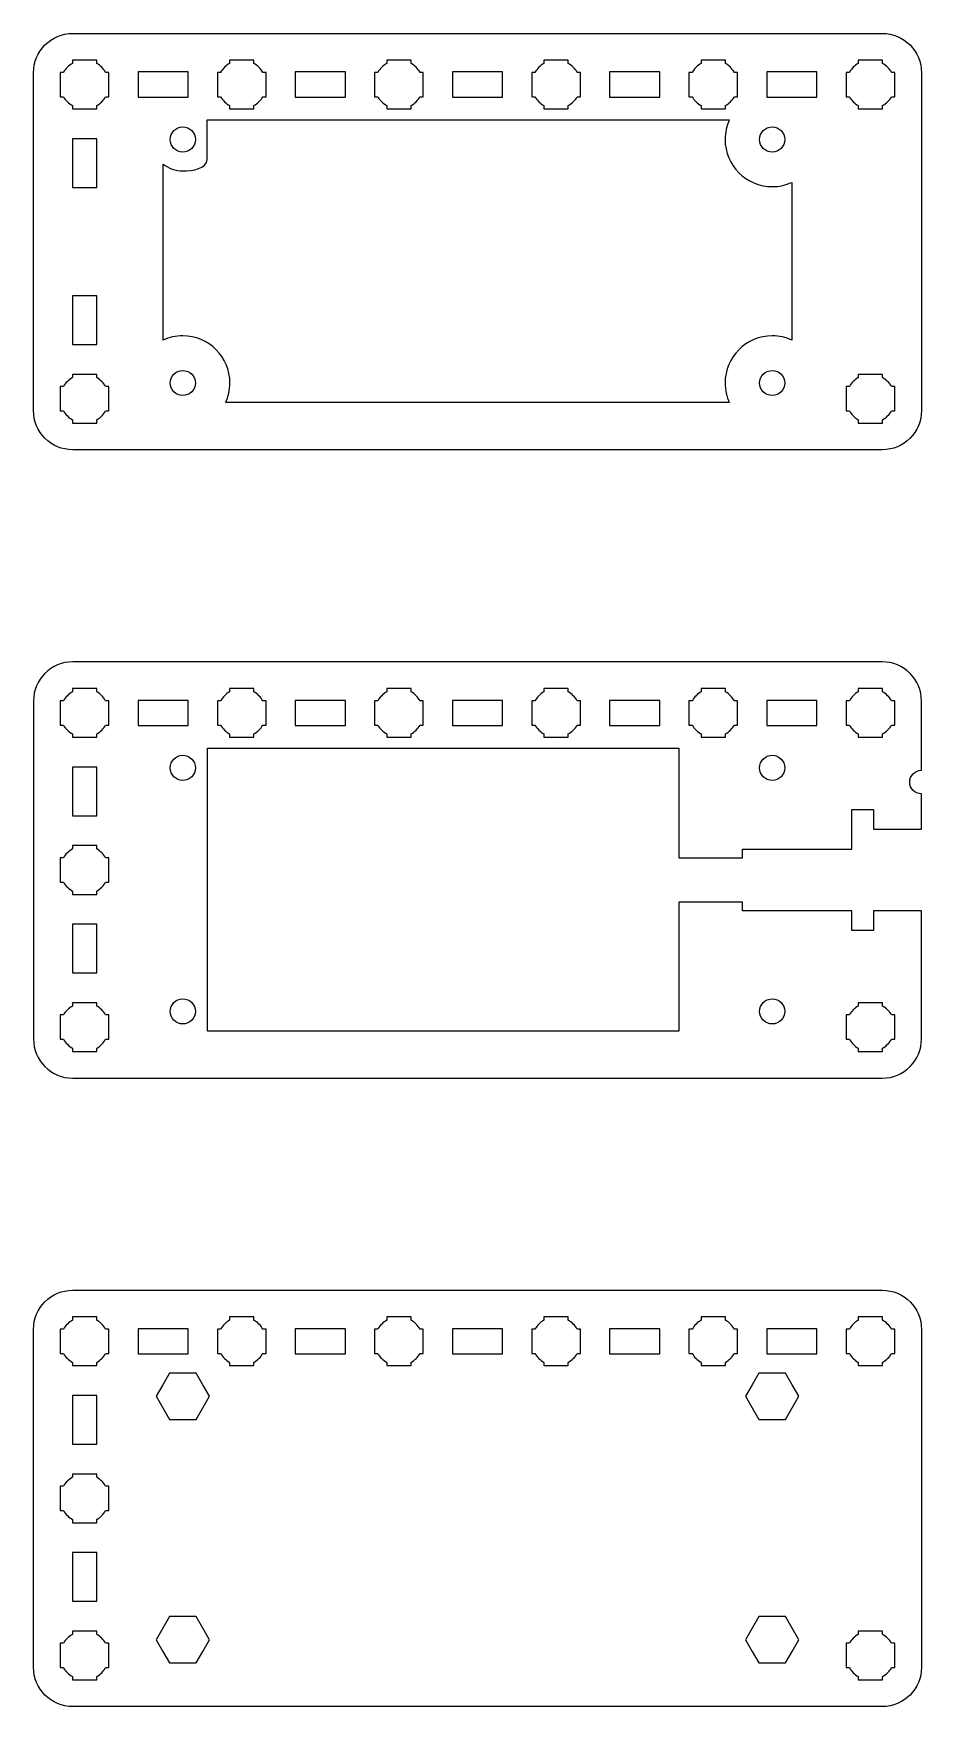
# Model space of a CAD drawing. Extents: x -562 to -448, y -625 to -412.
import ezdxf

# ---------------------------------------------------------------- set-up
doc = ezdxf.new("R2010")
doc.units = 0
doc.header["$MEASUREMENT"] = 0
doc.layers.add('LAYER_1', color=7, linetype='CONTINUOUS')

msp = doc.modelspace()

# ---------------------------------------------------------------- linework, layer by layer
at = {"layer": 'LAYER_1'}
for points in [[(-548.2, -420.1), (-541.8, -420.1), (-541.8, -416.9), (-548.2, -416.9), (-548.2, -420.1)], [(-528.2, -420.1), (-521.8, -420.1), (-521.8, -416.9), (-528.2, -416.9), (-528.2, -420.1)], [(-508.2, -420.1), (-501.8, -420.1), (-501.8, -416.9), (-508.2, -416.9), (-508.2, -420.1)], [(-488.2, -420.1), (-481.8, -420.1), (-481.8, -416.9), (-488.2, -416.9), (-488.2, -420.1)], [(-468.2, -420.1), (-461.8, -420.1), (-461.8, -416.9), (-468.2, -416.9), (-468.2, -420.1)], [(-548.2, -500.1), (-541.8, -500.1), (-541.8, -496.9), (-548.2, -496.9), (-548.2, -500.1)], [(-528.2, -500.1), (-521.8, -500.1), (-521.8, -496.9), (-528.2, -496.9), (-528.2, -500.1)], [(-508.2, -500.1), (-501.8, -500.1), (-501.8, -496.9), (-508.2, -496.9), (-508.2, -500.1)], [(-488.2, -500.1), (-481.8, -500.1), (-481.8, -496.9), (-488.2, -496.9), (-488.2, -500.1)], [(-468.2, -500.1), (-461.8, -500.1), (-461.8, -496.9), (-468.2, -496.9), (-468.2, -500.1)], [(-548.2, -580.1), (-541.8, -580.1), (-541.8, -576.9), (-548.2, -576.9), (-548.2, -580.1)], [(-528.2, -580.1), (-521.8, -580.1), (-521.8, -576.9), (-528.2, -576.9), (-528.2, -580.1)], [(-508.2, -580.1), (-501.8, -580.1), (-501.8, -576.9), (-508.2, -576.9), (-508.2, -580.1)], [(-488.2, -580.1), (-481.8, -580.1), (-481.8, -576.9), (-488.2, -576.9), (-488.2, -580.1)], [(-468.2, -580.1), (-461.8, -580.1), (-461.8, -576.9), (-468.2, -576.9), (-468.2, -580.1)]]:
    msp.add_lwpolyline(points, close=True, dxfattribs=at)
for centre in [(-542.5, -425.5), (-467.5, -425.5), (-542.5, -456.5), (-467.5, -456.5), (-542.5, -505.5), (-467.5, -505.5), (-542.5, -536.5), (-467.5, -536.5)]:
    msp.add_ellipse(centre, major_axis=(0, 1.6), ratio=1, dxfattribs=at)
for points, knots in [([(-448.5, -460), (-448.5, -460), (-448.5, -417), (-448.5, -417), (-448.5, -417), (-448.5, -414.2391), (-450.7391, -412), (-453.5, -412), (-453.5, -412), (-453.5, -412), (-556.5, -412), (-556.5, -412), (-556.5, -412), (-559.2609, -412), (-561.5, -414.2391), (-561.5, -417), (-561.5, -417), (-561.5, -417), (-561.5, -460), (-561.5, -460), (-561.5, -460), (-561.5, -462.7609), (-559.2609, -465), (-556.5, -465), (-556.5, -465), (-556.5, -465), (-453.5, -465), (-453.5, -465), (-453.5, -465), (-450.7391, -465), (-448.5, -462.7609), (-448.5, -460)], [0, 0, 0, 0, 0.125, 0.125, 0.125, 0.125, 0.25, 0.25, 0.25, 0.25, 0.375, 0.375, 0.375, 0.375, 0.5, 0.5, 0.5, 0.5, 0.625, 0.625, 0.625, 0.625, 0.75, 0.75, 0.75, 0.75, 0.875, 0.875, 0.875, 0.875, 1, 1, 1, 1]), ([(-556.55, -421.6), (-556.55, -421.6), (-556.55, -421.1851), (-556.55, -421.1851), (-556.55, -421.1851), (-557.0205, -420.9128), (-557.4128, -420.5205), (-557.6851, -420.05), (-557.6851, -420.05), (-557.6851, -420.05), (-558.1, -420.05), (-558.1, -420.05), (-558.1, -420.05), (-558.1, -420.05), (-558.1, -418.5), (-558.1, -418.5), (-558.1, -418.5), (-558.1, -418.5), (-558.1, -416.95), (-558.1, -416.95), (-558.1, -416.95), (-558.1, -416.95), (-557.6851, -416.95), (-557.6851, -416.95), (-557.6851, -416.95), (-557.4128, -416.4795), (-557.0205, -416.0872), (-556.55, -415.8149), (-556.55, -415.8149), (-556.55, -415.8149), (-556.55, -415.4), (-556.55, -415.4), (-556.55, -415.4), (-556.55, -415.4), (-555, -415.4), (-555, -415.4), (-555, -415.4), (-555, -415.4), (-553.45, -415.4), (-553.45, -415.4), (-553.45, -415.4), (-553.45, -415.4), (-553.45, -415.8149), (-553.45, -415.8149), (-553.45, -415.8149), (-552.9795, -416.0872), (-552.5872, -416.4795), (-552.3149, -416.95), (-552.3149, -416.95), (-552.3149, -416.95), (-551.9, -416.95), (-551.9, -416.95), (-551.9, -416.95), (-551.9, -416.95), (-551.9, -418.5), (-551.9, -418.5), (-551.9, -418.5), (-551.9, -418.5), (-551.9, -420.05), (-551.9, -420.05), (-551.9, -420.05), (-551.9, -420.05), (-552.3149, -420.05), (-552.3149, -420.05), (-552.3149, -420.05), (-552.5872, -420.5205), (-552.9795, -420.9128), (-553.45, -421.1851), (-553.45, -421.1851), (-553.45, -421.1851), (-553.45, -421.6), (-553.45, -421.6), (-553.45, -421.6), (-553.45, -421.6), (-555, -421.6), (-555, -421.6), (-555, -421.6), (-555, -421.6), (-556.55, -421.6), (-556.55, -421.6)], [0, 0, 0, 0, 0.05, 0.05, 0.05, 0.05, 0.1, 0.1, 0.1, 0.1, 0.15, 0.15, 0.15, 0.15, 0.2, 0.2, 0.2, 0.2, 0.25, 0.25, 0.25, 0.25, 0.3, 0.3, 0.3, 0.3, 0.35, 0.35, 0.35, 0.35, 0.4, 0.4, 0.4, 0.4, 0.45, 0.45, 0.45, 0.45, 0.5, 0.5, 0.5, 0.5, 0.55, 0.55, 0.55, 0.55, 0.6, 0.6, 0.6, 0.6, 0.65, 0.65, 0.65, 0.65, 0.7, 0.7, 0.7, 0.7, 0.75, 0.75, 0.75, 0.75, 0.8, 0.8, 0.8, 0.8, 0.85, 0.85, 0.85, 0.85, 0.9, 0.9, 0.9, 0.9, 0.95, 0.95, 0.95, 0.95, 1, 1, 1, 1]), ([(-536.55, -421.6), (-536.55, -421.6), (-536.55, -421.1851), (-536.55, -421.1851), (-536.55, -421.1851), (-537.0205, -420.9128), (-537.4128, -420.5205), (-537.6851, -420.05), (-537.6851, -420.05), (-537.6851, -420.05), (-538.1, -420.05), (-538.1, -420.05), (-538.1, -420.05), (-538.1, -420.05), (-538.1, -418.5), (-538.1, -418.5), (-538.1, -418.5), (-538.1, -418.5), (-538.1, -416.95), (-538.1, -416.95), (-538.1, -416.95), (-538.1, -416.95), (-537.6851, -416.95), (-537.6851, -416.95), (-537.6851, -416.95), (-537.4128, -416.4795), (-537.0205, -416.0872), (-536.55, -415.8149), (-536.55, -415.8149), (-536.55, -415.8149), (-536.55, -415.4), (-536.55, -415.4), (-536.55, -415.4), (-536.55, -415.4), (-535, -415.4), (-535, -415.4), (-535, -415.4), (-535, -415.4), (-533.45, -415.4), (-533.45, -415.4), (-533.45, -415.4), (-533.45, -415.4), (-533.45, -415.8149), (-533.45, -415.8149), (-533.45, -415.8149), (-532.9795, -416.0872), (-532.5872, -416.4795), (-532.3149, -416.95), (-532.3149, -416.95), (-532.3149, -416.95), (-531.9, -416.95), (-531.9, -416.95), (-531.9, -416.95), (-531.9, -416.95), (-531.9, -418.5), (-531.9, -418.5), (-531.9, -418.5), (-531.9, -418.5), (-531.9, -420.05), (-531.9, -420.05), (-531.9, -420.05), (-531.9, -420.05), (-532.3149, -420.05), (-532.3149, -420.05), (-532.3149, -420.05), (-532.5872, -420.5205), (-532.9795, -420.9128), (-533.45, -421.1851), (-533.45, -421.1851), (-533.45, -421.1851), (-533.45, -421.6), (-533.45, -421.6), (-533.45, -421.6), (-533.45, -421.6), (-535, -421.6), (-535, -421.6), (-535, -421.6), (-535, -421.6), (-536.55, -421.6), (-536.55, -421.6)], [0, 0, 0, 0, 0.05, 0.05, 0.05, 0.05, 0.1, 0.1, 0.1, 0.1, 0.15, 0.15, 0.15, 0.15, 0.2, 0.2, 0.2, 0.2, 0.25, 0.25, 0.25, 0.25, 0.3, 0.3, 0.3, 0.3, 0.35, 0.35, 0.35, 0.35, 0.4, 0.4, 0.4, 0.4, 0.45, 0.45, 0.45, 0.45, 0.5, 0.5, 0.5, 0.5, 0.55, 0.55, 0.55, 0.55, 0.6, 0.6, 0.6, 0.6, 0.65, 0.65, 0.65, 0.65, 0.7, 0.7, 0.7, 0.7, 0.75, 0.75, 0.75, 0.75, 0.8, 0.8, 0.8, 0.8, 0.85, 0.85, 0.85, 0.85, 0.9, 0.9, 0.9, 0.9, 0.95, 0.95, 0.95, 0.95, 1, 1, 1, 1]), ([(-516.55, -421.6), (-516.55, -421.6), (-516.55, -421.1851), (-516.55, -421.1851), (-516.55, -421.1851), (-517.0205, -420.9128), (-517.4128, -420.5205), (-517.6851, -420.05), (-517.6851, -420.05), (-517.6851, -420.05), (-518.1, -420.05), (-518.1, -420.05), (-518.1, -420.05), (-518.1, -420.05), (-518.1, -418.5), (-518.1, -418.5), (-518.1, -418.5), (-518.1, -418.5), (-518.1, -416.95), (-518.1, -416.95), (-518.1, -416.95), (-518.1, -416.95), (-517.6851, -416.95), (-517.6851, -416.95), (-517.6851, -416.95), (-517.4128, -416.4795), (-517.0205, -416.0872), (-516.55, -415.8149), (-516.55, -415.8149), (-516.55, -415.8149), (-516.55, -415.4), (-516.55, -415.4), (-516.55, -415.4), (-516.55, -415.4), (-515, -415.4), (-515, -415.4), (-515, -415.4), (-515, -415.4), (-513.45, -415.4), (-513.45, -415.4), (-513.45, -415.4), (-513.45, -415.4), (-513.45, -415.8149), (-513.45, -415.8149), (-513.45, -415.8149), (-512.9795, -416.0872), (-512.5872, -416.4795), (-512.3149, -416.95), (-512.3149, -416.95), (-512.3149, -416.95), (-511.9, -416.95), (-511.9, -416.95), (-511.9, -416.95), (-511.9, -416.95), (-511.9, -418.5), (-511.9, -418.5), (-511.9, -418.5), (-511.9, -418.5), (-511.9, -420.05), (-511.9, -420.05), (-511.9, -420.05), (-511.9, -420.05), (-512.3149, -420.05), (-512.3149, -420.05), (-512.3149, -420.05), (-512.5872, -420.5205), (-512.9795, -420.9128), (-513.45, -421.1851), (-513.45, -421.1851), (-513.45, -421.1851), (-513.45, -421.6), (-513.45, -421.6), (-513.45, -421.6), (-513.45, -421.6), (-515, -421.6), (-515, -421.6), (-515, -421.6), (-515, -421.6), (-516.55, -421.6), (-516.55, -421.6)], [0, 0, 0, 0, 0.05, 0.05, 0.05, 0.05, 0.1, 0.1, 0.1, 0.1, 0.15, 0.15, 0.15, 0.15, 0.2, 0.2, 0.2, 0.2, 0.25, 0.25, 0.25, 0.25, 0.3, 0.3, 0.3, 0.3, 0.35, 0.35, 0.35, 0.35, 0.4, 0.4, 0.4, 0.4, 0.45, 0.45, 0.45, 0.45, 0.5, 0.5, 0.5, 0.5, 0.55, 0.55, 0.55, 0.55, 0.6, 0.6, 0.6, 0.6, 0.65, 0.65, 0.65, 0.65, 0.7, 0.7, 0.7, 0.7, 0.75, 0.75, 0.75, 0.75, 0.8, 0.8, 0.8, 0.8, 0.85, 0.85, 0.85, 0.85, 0.9, 0.9, 0.9, 0.9, 0.95, 0.95, 0.95, 0.95, 1, 1, 1, 1]), ([(-496.55, -421.6), (-496.55, -421.6), (-496.55, -421.1851), (-496.55, -421.1851), (-496.55, -421.1851), (-497.0205, -420.9128), (-497.4128, -420.5205), (-497.6851, -420.05), (-497.6851, -420.05), (-497.6851, -420.05), (-498.1, -420.05), (-498.1, -420.05), (-498.1, -420.05), (-498.1, -420.05), (-498.1, -418.5), (-498.1, -418.5), (-498.1, -418.5), (-498.1, -418.5), (-498.1, -416.95), (-498.1, -416.95), (-498.1, -416.95), (-498.1, -416.95), (-497.6851, -416.95), (-497.6851, -416.95), (-497.6851, -416.95), (-497.4128, -416.4795), (-497.0205, -416.0872), (-496.55, -415.8149), (-496.55, -415.8149), (-496.55, -415.8149), (-496.55, -415.4), (-496.55, -415.4), (-496.55, -415.4), (-496.55, -415.4), (-495, -415.4), (-495, -415.4), (-495, -415.4), (-495, -415.4), (-493.45, -415.4), (-493.45, -415.4), (-493.45, -415.4), (-493.45, -415.4), (-493.45, -415.8149), (-493.45, -415.8149), (-493.45, -415.8149), (-492.9795, -416.0872), (-492.5872, -416.4795), (-492.3149, -416.95), (-492.3149, -416.95), (-492.3149, -416.95), (-491.9, -416.95), (-491.9, -416.95), (-491.9, -416.95), (-491.9, -416.95), (-491.9, -418.5), (-491.9, -418.5), (-491.9, -418.5), (-491.9, -418.5), (-491.9, -420.05), (-491.9, -420.05), (-491.9, -420.05), (-491.9, -420.05), (-492.3149, -420.05), (-492.3149, -420.05), (-492.3149, -420.05), (-492.5872, -420.5205), (-492.9795, -420.9128), (-493.45, -421.1851), (-493.45, -421.1851), (-493.45, -421.1851), (-493.45, -421.6), (-493.45, -421.6), (-493.45, -421.6), (-493.45, -421.6), (-495, -421.6), (-495, -421.6), (-495, -421.6), (-495, -421.6), (-496.55, -421.6), (-496.55, -421.6)], [0, 0, 0, 0, 0.05, 0.05, 0.05, 0.05, 0.1, 0.1, 0.1, 0.1, 0.15, 0.15, 0.15, 0.15, 0.2, 0.2, 0.2, 0.2, 0.25, 0.25, 0.25, 0.25, 0.3, 0.3, 0.3, 0.3, 0.35, 0.35, 0.35, 0.35, 0.4, 0.4, 0.4, 0.4, 0.45, 0.45, 0.45, 0.45, 0.5, 0.5, 0.5, 0.5, 0.55, 0.55, 0.55, 0.55, 0.6, 0.6, 0.6, 0.6, 0.65, 0.65, 0.65, 0.65, 0.7, 0.7, 0.7, 0.7, 0.75, 0.75, 0.75, 0.75, 0.8, 0.8, 0.8, 0.8, 0.85, 0.85, 0.85, 0.85, 0.9, 0.9, 0.9, 0.9, 0.95, 0.95, 0.95, 0.95, 1, 1, 1, 1]), ([(-476.55, -421.6), (-476.55, -421.6), (-476.55, -421.1851), (-476.55, -421.1851), (-476.55, -421.1851), (-477.0205, -420.9128), (-477.4128, -420.5205), (-477.6851, -420.05), (-477.6851, -420.05), (-477.6851, -420.05), (-478.1, -420.05), (-478.1, -420.05), (-478.1, -420.05), (-478.1, -420.05), (-478.1, -418.5), (-478.1, -418.5), (-478.1, -418.5), (-478.1, -418.5), (-478.1, -416.95), (-478.1, -416.95), (-478.1, -416.95), (-478.1, -416.95), (-477.6851, -416.95), (-477.6851, -416.95), (-477.6851, -416.95), (-477.4128, -416.4795), (-477.0205, -416.0872), (-476.55, -415.8149), (-476.55, -415.8149), (-476.55, -415.8149), (-476.55, -415.4), (-476.55, -415.4), (-476.55, -415.4), (-476.55, -415.4), (-475, -415.4), (-475, -415.4), (-475, -415.4), (-475, -415.4), (-473.45, -415.4), (-473.45, -415.4), (-473.45, -415.4), (-473.45, -415.4), (-473.45, -415.8149), (-473.45, -415.8149), (-473.45, -415.8149), (-472.9795, -416.0872), (-472.5872, -416.4795), (-472.3149, -416.95), (-472.3149, -416.95), (-472.3149, -416.95), (-471.9, -416.95), (-471.9, -416.95), (-471.9, -416.95), (-471.9, -416.95), (-471.9, -418.5), (-471.9, -418.5), (-471.9, -418.5), (-471.9, -418.5), (-471.9, -420.05), (-471.9, -420.05), (-471.9, -420.05), (-471.9, -420.05), (-472.3149, -420.05), (-472.3149, -420.05), (-472.3149, -420.05), (-472.5872, -420.5205), (-472.9795, -420.9128), (-473.45, -421.1851), (-473.45, -421.1851), (-473.45, -421.1851), (-473.45, -421.6), (-473.45, -421.6), (-473.45, -421.6), (-473.45, -421.6), (-475, -421.6), (-475, -421.6), (-475, -421.6), (-475, -421.6), (-476.55, -421.6), (-476.55, -421.6)], [0, 0, 0, 0, 0.05, 0.05, 0.05, 0.05, 0.1, 0.1, 0.1, 0.1, 0.15, 0.15, 0.15, 0.15, 0.2, 0.2, 0.2, 0.2, 0.25, 0.25, 0.25, 0.25, 0.3, 0.3, 0.3, 0.3, 0.35, 0.35, 0.35, 0.35, 0.4, 0.4, 0.4, 0.4, 0.45, 0.45, 0.45, 0.45, 0.5, 0.5, 0.5, 0.5, 0.55, 0.55, 0.55, 0.55, 0.6, 0.6, 0.6, 0.6, 0.65, 0.65, 0.65, 0.65, 0.7, 0.7, 0.7, 0.7, 0.75, 0.75, 0.75, 0.75, 0.8, 0.8, 0.8, 0.8, 0.85, 0.85, 0.85, 0.85, 0.9, 0.9, 0.9, 0.9, 0.95, 0.95, 0.95, 0.95, 1, 1, 1, 1]), ([(-456.55, -421.6), (-456.55, -421.6), (-456.55, -421.1851), (-456.55, -421.1851), (-456.55, -421.1851), (-457.0205, -420.9128), (-457.4128, -420.5205), (-457.6851, -420.05), (-457.6851, -420.05), (-457.6851, -420.05), (-458.1, -420.05), (-458.1, -420.05), (-458.1, -420.05), (-458.1, -420.05), (-458.1, -418.5), (-458.1, -418.5), (-458.1, -418.5), (-458.1, -418.5), (-458.1, -416.95), (-458.1, -416.95), (-458.1, -416.95), (-458.1, -416.95), (-457.6851, -416.95), (-457.6851, -416.95), (-457.6851, -416.95), (-457.4128, -416.4795), (-457.0205, -416.0872), (-456.55, -415.8149), (-456.55, -415.8149), (-456.55, -415.8149), (-456.55, -415.4), (-456.55, -415.4), (-456.55, -415.4), (-456.55, -415.4), (-455, -415.4), (-455, -415.4), (-455, -415.4), (-455, -415.4), (-453.45, -415.4), (-453.45, -415.4), (-453.45, -415.4), (-453.45, -415.4), (-453.45, -415.8149), (-453.45, -415.8149), (-453.45, -415.8149), (-452.9795, -416.0872), (-452.5872, -416.4795), (-452.3149, -416.95), (-452.3149, -416.95), (-452.3149, -416.95), (-451.9, -416.95), (-451.9, -416.95), (-451.9, -416.95), (-451.9, -416.95), (-451.9, -418.5), (-451.9, -418.5), (-451.9, -418.5), (-451.9, -418.5), (-451.9, -420.05), (-451.9, -420.05), (-451.9, -420.05), (-451.9, -420.05), (-452.3149, -420.05), (-452.3149, -420.05), (-452.3149, -420.05), (-452.5872, -420.5205), (-452.9795, -420.9128), (-453.45, -421.1851), (-453.45, -421.1851), (-453.45, -421.1851), (-453.45, -421.6), (-453.45, -421.6), (-453.45, -421.6), (-453.45, -421.6), (-455, -421.6), (-455, -421.6), (-455, -421.6), (-455, -421.6), (-456.55, -421.6), (-456.55, -421.6)], [0, 0, 0, 0, 0.05, 0.05, 0.05, 0.05, 0.1, 0.1, 0.1, 0.1, 0.15, 0.15, 0.15, 0.15, 0.2, 0.2, 0.2, 0.2, 0.25, 0.25, 0.25, 0.25, 0.3, 0.3, 0.3, 0.3, 0.35, 0.35, 0.35, 0.35, 0.4, 0.4, 0.4, 0.4, 0.45, 0.45, 0.45, 0.45, 0.5, 0.5, 0.5, 0.5, 0.55, 0.55, 0.55, 0.55, 0.6, 0.6, 0.6, 0.6, 0.65, 0.65, 0.65, 0.65, 0.7, 0.7, 0.7, 0.7, 0.75, 0.75, 0.75, 0.75, 0.8, 0.8, 0.8, 0.8, 0.85, 0.85, 0.85, 0.85, 0.9, 0.9, 0.9, 0.9, 0.95, 0.95, 0.95, 0.95, 1, 1, 1, 1]), ([(-545, -428.6221), (-545, -428.6221), (-545, -451.0446), (-545, -451.0446), (-545, -451.0446), (-544.2388, -450.6951), (-543.3922, -450.5), (-542.5, -450.5), (-542.5, -450.5), (-539.187, -450.5), (-536.5, -453.187), (-536.5, -456.5), (-536.5, -456.5), (-536.5, -457.3922), (-536.6951, -458.2388), (-537.0446, -459), (-537.0446, -459), (-537.0446, -459), (-472.9554, -459), (-472.9554, -459), (-472.9554, -459), (-473.3049, -458.2388), (-473.5, -457.3922), (-473.5, -456.5), (-473.5, -456.5), (-473.5, -453.187), (-470.813, -450.5), (-467.5, -450.5), (-467.5, -450.5), (-466.6078, -450.5), (-465.7612, -450.6951), (-465, -451.0446), (-465, -451.0446), (-465, -451.0446), (-465, -430.9554), (-465, -430.9554), (-465, -430.9554), (-465.7612, -431.3049), (-466.6078, -431.5), (-467.5, -431.5), (-467.5, -431.5), (-470.813, -431.5), (-473.5, -428.813), (-473.5, -425.5), (-473.5, -425.5), (-473.5, -424.6078), (-473.3049, -423.7612), (-472.9554, -423), (-472.9554, -423), (-472.9554, -423), (-539.3779, -423), (-539.3779, -423), (-539.3779, -423), (-539.3779, -423), (-539.4135, -428.0442), (-539.4135, -428.0442), (-539.4135, -428.0442), (-539.4215, -429.1967), (-541.2576, -429.5), (-542.5, -429.5), (-542.5, -429.5), (-543.4459, -429.5), (-544.3151, -429.1713), (-545, -428.6221)], [0, 0, 0, 0, 0.0625, 0.0625, 0.0625, 0.0625, 0.125, 0.125, 0.125, 0.125, 0.1875, 0.1875, 0.1875, 0.1875, 0.25, 0.25, 0.25, 0.25, 0.3125, 0.3125, 0.3125, 0.3125, 0.375, 0.375, 0.375, 0.375, 0.4375, 0.4375, 0.4375, 0.4375, 0.5, 0.5, 0.5, 0.5, 0.5625, 0.5625, 0.5625, 0.5625, 0.625, 0.625, 0.625, 0.625, 0.6875, 0.6875, 0.6875, 0.6875, 0.75, 0.75, 0.75, 0.75, 0.8125, 0.8125, 0.8125, 0.8125, 0.875, 0.875, 0.875, 0.875, 0.9375, 0.9375, 0.9375, 0.9375, 1, 1, 1, 1]), ([(-556.55, -431.6), (-556.55, -431.6), (-556.55, -425.4), (-556.55, -425.4), (-556.55, -425.4), (-556.55, -425.4), (-553.45, -425.4), (-553.45, -425.4), (-553.45, -425.4), (-553.45, -425.4), (-553.45, -431.6), (-553.45, -431.6), (-553.45, -431.6), (-553.45, -431.6), (-556.55, -431.6), (-556.55, -431.6)], [0, 0, 0, 0, 0.25, 0.25, 0.25, 0.25, 0.5, 0.5, 0.5, 0.5, 0.75, 0.75, 0.75, 0.75, 1, 1, 1, 1]), ([(-556.55, -451.6), (-556.55, -451.6), (-556.55, -445.4), (-556.55, -445.4), (-556.55, -445.4), (-556.55, -445.4), (-553.45, -445.4), (-553.45, -445.4), (-553.45, -445.4), (-553.45, -445.4), (-553.45, -451.6), (-553.45, -451.6), (-553.45, -451.6), (-553.45, -451.6), (-556.55, -451.6), (-556.55, -451.6)], [0, 0, 0, 0, 0.25, 0.25, 0.25, 0.25, 0.5, 0.5, 0.5, 0.5, 0.75, 0.75, 0.75, 0.75, 1, 1, 1, 1]), ([(-556.55, -461.6), (-556.55, -461.6), (-556.55, -461.1851), (-556.55, -461.1851), (-556.55, -461.1851), (-557.0205, -460.9128), (-557.4128, -460.5205), (-557.6851, -460.05), (-557.6851, -460.05), (-557.6851, -460.05), (-558.1, -460.05), (-558.1, -460.05), (-558.1, -460.05), (-558.1, -460.05), (-558.1, -458.5), (-558.1, -458.5), (-558.1, -458.5), (-558.1, -458.5), (-558.1, -456.95), (-558.1, -456.95), (-558.1, -456.95), (-558.1, -456.95), (-557.6851, -456.95), (-557.6851, -456.95), (-557.6851, -456.95), (-557.4128, -456.4795), (-557.0205, -456.0872), (-556.55, -455.8149), (-556.55, -455.8149), (-556.55, -455.8149), (-556.55, -455.4), (-556.55, -455.4), (-556.55, -455.4), (-556.55, -455.4), (-555, -455.4), (-555, -455.4), (-555, -455.4), (-555, -455.4), (-553.45, -455.4), (-553.45, -455.4), (-553.45, -455.4), (-553.45, -455.4), (-553.45, -455.8149), (-553.45, -455.8149), (-553.45, -455.8149), (-552.9795, -456.0872), (-552.5872, -456.4795), (-552.3149, -456.95), (-552.3149, -456.95), (-552.3149, -456.95), (-551.9, -456.95), (-551.9, -456.95), (-551.9, -456.95), (-551.9, -456.95), (-551.9, -458.5), (-551.9, -458.5), (-551.9, -458.5), (-551.9, -458.5), (-551.9, -460.05), (-551.9, -460.05), (-551.9, -460.05), (-551.9, -460.05), (-552.3149, -460.05), (-552.3149, -460.05), (-552.3149, -460.05), (-552.5872, -460.5205), (-552.9795, -460.9128), (-553.45, -461.1851), (-553.45, -461.1851), (-553.45, -461.1851), (-553.45, -461.6), (-553.45, -461.6), (-553.45, -461.6), (-553.45, -461.6), (-555, -461.6), (-555, -461.6), (-555, -461.6), (-555, -461.6), (-556.55, -461.6), (-556.55, -461.6)], [0, 0, 0, 0, 0.05, 0.05, 0.05, 0.05, 0.1, 0.1, 0.1, 0.1, 0.15, 0.15, 0.15, 0.15, 0.2, 0.2, 0.2, 0.2, 0.25, 0.25, 0.25, 0.25, 0.3, 0.3, 0.3, 0.3, 0.35, 0.35, 0.35, 0.35, 0.4, 0.4, 0.4, 0.4, 0.45, 0.45, 0.45, 0.45, 0.5, 0.5, 0.5, 0.5, 0.55, 0.55, 0.55, 0.55, 0.6, 0.6, 0.6, 0.6, 0.65, 0.65, 0.65, 0.65, 0.7, 0.7, 0.7, 0.7, 0.75, 0.75, 0.75, 0.75, 0.8, 0.8, 0.8, 0.8, 0.85, 0.85, 0.85, 0.85, 0.9, 0.9, 0.9, 0.9, 0.95, 0.95, 0.95, 0.95, 1, 1, 1, 1]), ([(-456.55, -461.6), (-456.55, -461.6), (-456.55, -461.1851), (-456.55, -461.1851), (-456.55, -461.1851), (-457.0205, -460.9128), (-457.4128, -460.5205), (-457.6851, -460.05), (-457.6851, -460.05), (-457.6851, -460.05), (-458.1, -460.05), (-458.1, -460.05), (-458.1, -460.05), (-458.1, -460.05), (-458.1, -458.5), (-458.1, -458.5), (-458.1, -458.5), (-458.1, -458.5), (-458.1, -456.95), (-458.1, -456.95), (-458.1, -456.95), (-458.1, -456.95), (-457.6851, -456.95), (-457.6851, -456.95), (-457.6851, -456.95), (-457.4128, -456.4795), (-457.0205, -456.0872), (-456.55, -455.8149), (-456.55, -455.8149), (-456.55, -455.8149), (-456.55, -455.4), (-456.55, -455.4), (-456.55, -455.4), (-456.55, -455.4), (-455, -455.4), (-455, -455.4), (-455, -455.4), (-455, -455.4), (-453.45, -455.4), (-453.45, -455.4), (-453.45, -455.4), (-453.45, -455.4), (-453.45, -455.8149), (-453.45, -455.8149), (-453.45, -455.8149), (-452.9795, -456.0872), (-452.5872, -456.4795), (-452.3149, -456.95), (-452.3149, -456.95), (-452.3149, -456.95), (-451.9, -456.95), (-451.9, -456.95), (-451.9, -456.95), (-451.9, -456.95), (-451.9, -458.5), (-451.9, -458.5), (-451.9, -458.5), (-451.9, -458.5), (-451.9, -460.05), (-451.9, -460.05), (-451.9, -460.05), (-451.9, -460.05), (-452.3149, -460.05), (-452.3149, -460.05), (-452.3149, -460.05), (-452.5872, -460.5205), (-452.9795, -460.9128), (-453.45, -461.1851), (-453.45, -461.1851), (-453.45, -461.1851), (-453.45, -461.6), (-453.45, -461.6), (-453.45, -461.6), (-453.45, -461.6), (-455, -461.6), (-455, -461.6), (-455, -461.6), (-455, -461.6), (-456.55, -461.6), (-456.55, -461.6)], [0, 0, 0, 0, 0.05, 0.05, 0.05, 0.05, 0.1, 0.1, 0.1, 0.1, 0.15, 0.15, 0.15, 0.15, 0.2, 0.2, 0.2, 0.2, 0.25, 0.25, 0.25, 0.25, 0.3, 0.3, 0.3, 0.3, 0.35, 0.35, 0.35, 0.35, 0.4, 0.4, 0.4, 0.4, 0.45, 0.45, 0.45, 0.45, 0.5, 0.5, 0.5, 0.5, 0.55, 0.55, 0.55, 0.55, 0.6, 0.6, 0.6, 0.6, 0.65, 0.65, 0.65, 0.65, 0.7, 0.7, 0.7, 0.7, 0.75, 0.75, 0.75, 0.75, 0.8, 0.8, 0.8, 0.8, 0.85, 0.85, 0.85, 0.85, 0.9, 0.9, 0.9, 0.9, 0.95, 0.95, 0.95, 0.95, 1, 1, 1, 1]), ([(-448.5, -505.81), (-449.3283, -505.81), (-450, -506.4817), (-450, -507.31), (-450, -507.31), (-450, -508.1383), (-449.3283, -508.81), (-448.5, -508.81), (-448.5, -508.81), (-448.5, -508.81), (-448.5, -513.32), (-448.5, -513.32), (-448.5, -513.32), (-448.5, -513.32), (-454.6301, -513.32), (-454.6301, -513.32), (-454.6301, -513.32), (-454.6301, -513.32), (-454.6301, -510.78), (-454.6301, -510.78), (-454.6301, -510.78), (-454.6301, -510.78), (-457.3701, -510.78), (-457.3701, -510.78), (-457.3701, -510.78), (-457.3701, -510.78), (-457.3701, -515.86), (-457.3701, -515.86), (-457.3701, -515.86), (-457.3701, -515.86), (-471.2701, -515.86), (-471.2701, -515.86), (-471.2701, -515.86), (-471.2701, -515.86), (-471.2698, -516.96), (-471.2698, -516.96), (-471.2698, -516.96), (-471.2698, -516.96), (-479.375, -516.96), (-479.375, -516.96), (-479.375, -516.96), (-479.375, -516.96), (-479.375, -503), (-479.375, -503), (-479.375, -503), (-479.375, -503), (-539.375, -503), (-539.375, -503), (-539.375, -503), (-539.375, -503), (-539.375, -538.9999), (-539.375, -538.9999), (-539.375, -538.9999), (-539.375, -538.9999), (-479.375, -538.9999), (-479.375, -538.9999), (-479.375, -538.9999), (-479.375, -538.9999), (-479.375, -522.58), (-479.375, -522.58), (-479.375, -522.58), (-479.375, -522.58), (-471.2698, -522.58), (-471.2698, -522.58), (-471.2698, -522.58), (-471.2698, -522.58), (-471.2701, -523.68), (-471.2701, -523.68), (-471.2701, -523.68), (-471.2701, -523.68), (-457.3701, -523.68), (-457.3701, -523.68), (-457.3701, -523.68), (-457.3701, -523.68), (-457.3701, -526.22), (-457.3701, -526.22), (-457.3701, -526.22), (-457.3701, -526.22), (-454.6301, -526.22), (-454.6301, -526.22), (-454.6301, -526.22), (-454.6301, -526.22), (-454.6301, -523.68), (-454.6301, -523.68), (-454.6301, -523.68), (-454.6301, -523.68), (-448.5, -523.68), (-448.5, -523.68), (-448.5, -523.68), (-448.5, -523.68), (-448.5, -540), (-448.5, -540), (-448.5, -540), (-448.5, -542.7609), (-450.7391, -545), (-453.5, -545), (-453.5, -545), (-453.5, -545), (-556.5, -545), (-556.5, -545), (-556.5, -545), (-559.2609, -545), (-561.5, -542.7609), (-561.5, -540), (-561.5, -540), (-561.5, -540), (-561.5, -497), (-561.5, -497), (-561.5, -497), (-561.5, -494.2391), (-559.2609, -492), (-556.5, -492), (-556.5, -492), (-556.5, -492), (-453.5, -492), (-453.5, -492), (-453.5, -492), (-450.7391, -492), (-448.5, -494.2391), (-448.5, -497), (-448.5, -497), (-448.5, -497), (-448.5, -505.81), (-448.5, -505.81)], [0, 0, 0, 0, 0.03225806, 0.03225806, 0.03225806, 0.03225806, 0.06451613, 0.06451613, 0.06451613, 0.06451613, 0.09677419, 0.09677419, 0.09677419, 0.09677419, 0.12903226, 0.12903226, 0.12903226, 0.12903226, 0.16129032, 0.16129032, 0.16129032, 0.16129032, 0.19354839, 0.19354839, 0.19354839, 0.19354839, 0.22580645, 0.22580645, 0.22580645, 0.22580645, 0.25806452, 0.25806452, 0.25806452, 0.25806452, 0.29032258, 0.29032258, 0.29032258, 0.29032258, 0.32258065, 0.32258065, 0.32258065, 0.32258065, 0.35483871, 0.35483871, 0.35483871, 0.35483871, 0.38709677, 0.38709677, 0.38709677, 0.38709677, 0.41935484, 0.41935484, 0.41935484, 0.41935484, 0.4516129, 0.4516129, 0.4516129, 0.4516129, 0.48387097, 0.48387097, 0.48387097, 0.48387097, 0.51612903, 0.51612903, 0.51612903, 0.51612903, 0.5483871, 0.5483871, 0.5483871, 0.5483871, 0.58064516, 0.58064516, 0.58064516, 0.58064516, 0.61290323, 0.61290323, 0.61290323, 0.61290323, 0.64516129, 0.64516129, 0.64516129, 0.64516129, 0.67741935, 0.67741935, 0.67741935, 0.67741935, 0.70967742, 0.70967742, 0.70967742, 0.70967742, 0.74193548, 0.74193548, 0.74193548, 0.74193548, 0.77419355, 0.77419355, 0.77419355, 0.77419355, 0.80645161, 0.80645161, 0.80645161, 0.80645161, 0.83870968, 0.83870968, 0.83870968, 0.83870968, 0.87096774, 0.87096774, 0.87096774, 0.87096774, 0.90322581, 0.90322581, 0.90322581, 0.90322581, 0.93548387, 0.93548387, 0.93548387, 0.93548387, 0.96774194, 0.96774194, 0.96774194, 0.96774194, 1, 1, 1, 1]), ([(-556.55, -501.6), (-556.55, -501.6), (-556.55, -501.1851), (-556.55, -501.1851), (-556.55, -501.1851), (-557.0205, -500.9128), (-557.4128, -500.5205), (-557.6851, -500.05), (-557.6851, -500.05), (-557.6851, -500.05), (-558.1, -500.05), (-558.1, -500.05), (-558.1, -500.05), (-558.1, -500.05), (-558.1, -498.5), (-558.1, -498.5), (-558.1, -498.5), (-558.1, -498.5), (-558.1, -496.95), (-558.1, -496.95), (-558.1, -496.95), (-558.1, -496.95), (-557.6851, -496.95), (-557.6851, -496.95), (-557.6851, -496.95), (-557.4128, -496.4795), (-557.0205, -496.0872), (-556.55, -495.8149), (-556.55, -495.8149), (-556.55, -495.8149), (-556.55, -495.4), (-556.55, -495.4), (-556.55, -495.4), (-556.55, -495.4), (-555, -495.4), (-555, -495.4), (-555, -495.4), (-555, -495.4), (-553.45, -495.4), (-553.45, -495.4), (-553.45, -495.4), (-553.45, -495.4), (-553.45, -495.8149), (-553.45, -495.8149), (-553.45, -495.8149), (-552.9795, -496.0872), (-552.5872, -496.4795), (-552.3149, -496.95), (-552.3149, -496.95), (-552.3149, -496.95), (-551.9, -496.95), (-551.9, -496.95), (-551.9, -496.95), (-551.9, -496.95), (-551.9, -498.5), (-551.9, -498.5), (-551.9, -498.5), (-551.9, -498.5), (-551.9, -500.05), (-551.9, -500.05), (-551.9, -500.05), (-551.9, -500.05), (-552.3149, -500.05), (-552.3149, -500.05), (-552.3149, -500.05), (-552.5872, -500.5205), (-552.9795, -500.9128), (-553.45, -501.1851), (-553.45, -501.1851), (-553.45, -501.1851), (-553.45, -501.6), (-553.45, -501.6), (-553.45, -501.6), (-553.45, -501.6), (-555, -501.6), (-555, -501.6), (-555, -501.6), (-555, -501.6), (-556.55, -501.6), (-556.55, -501.6)], [0, 0, 0, 0, 0.05, 0.05, 0.05, 0.05, 0.1, 0.1, 0.1, 0.1, 0.15, 0.15, 0.15, 0.15, 0.2, 0.2, 0.2, 0.2, 0.25, 0.25, 0.25, 0.25, 0.3, 0.3, 0.3, 0.3, 0.35, 0.35, 0.35, 0.35, 0.4, 0.4, 0.4, 0.4, 0.45, 0.45, 0.45, 0.45, 0.5, 0.5, 0.5, 0.5, 0.55, 0.55, 0.55, 0.55, 0.6, 0.6, 0.6, 0.6, 0.65, 0.65, 0.65, 0.65, 0.7, 0.7, 0.7, 0.7, 0.75, 0.75, 0.75, 0.75, 0.8, 0.8, 0.8, 0.8, 0.85, 0.85, 0.85, 0.85, 0.9, 0.9, 0.9, 0.9, 0.95, 0.95, 0.95, 0.95, 1, 1, 1, 1]), ([(-536.55, -501.6), (-536.55, -501.6), (-536.55, -501.1851), (-536.55, -501.1851), (-536.55, -501.1851), (-537.0205, -500.9128), (-537.4128, -500.5205), (-537.6851, -500.05), (-537.6851, -500.05), (-537.6851, -500.05), (-538.1, -500.05), (-538.1, -500.05), (-538.1, -500.05), (-538.1, -500.05), (-538.1, -498.5), (-538.1, -498.5), (-538.1, -498.5), (-538.1, -498.5), (-538.1, -496.95), (-538.1, -496.95), (-538.1, -496.95), (-538.1, -496.95), (-537.6851, -496.95), (-537.6851, -496.95), (-537.6851, -496.95), (-537.4128, -496.4795), (-537.0205, -496.0872), (-536.55, -495.8149), (-536.55, -495.8149), (-536.55, -495.8149), (-536.55, -495.4), (-536.55, -495.4), (-536.55, -495.4), (-536.55, -495.4), (-535, -495.4), (-535, -495.4), (-535, -495.4), (-535, -495.4), (-533.45, -495.4), (-533.45, -495.4), (-533.45, -495.4), (-533.45, -495.4), (-533.45, -495.8149), (-533.45, -495.8149), (-533.45, -495.8149), (-532.9795, -496.0872), (-532.5872, -496.4795), (-532.3149, -496.95), (-532.3149, -496.95), (-532.3149, -496.95), (-531.9, -496.95), (-531.9, -496.95), (-531.9, -496.95), (-531.9, -496.95), (-531.9, -498.5), (-531.9, -498.5), (-531.9, -498.5), (-531.9, -498.5), (-531.9, -500.05), (-531.9, -500.05), (-531.9, -500.05), (-531.9, -500.05), (-532.3149, -500.05), (-532.3149, -500.05), (-532.3149, -500.05), (-532.5872, -500.5205), (-532.9795, -500.9128), (-533.45, -501.1851), (-533.45, -501.1851), (-533.45, -501.1851), (-533.45, -501.6), (-533.45, -501.6), (-533.45, -501.6), (-533.45, -501.6), (-535, -501.6), (-535, -501.6), (-535, -501.6), (-535, -501.6), (-536.55, -501.6), (-536.55, -501.6)], [0, 0, 0, 0, 0.05, 0.05, 0.05, 0.05, 0.1, 0.1, 0.1, 0.1, 0.15, 0.15, 0.15, 0.15, 0.2, 0.2, 0.2, 0.2, 0.25, 0.25, 0.25, 0.25, 0.3, 0.3, 0.3, 0.3, 0.35, 0.35, 0.35, 0.35, 0.4, 0.4, 0.4, 0.4, 0.45, 0.45, 0.45, 0.45, 0.5, 0.5, 0.5, 0.5, 0.55, 0.55, 0.55, 0.55, 0.6, 0.6, 0.6, 0.6, 0.65, 0.65, 0.65, 0.65, 0.7, 0.7, 0.7, 0.7, 0.75, 0.75, 0.75, 0.75, 0.8, 0.8, 0.8, 0.8, 0.85, 0.85, 0.85, 0.85, 0.9, 0.9, 0.9, 0.9, 0.95, 0.95, 0.95, 0.95, 1, 1, 1, 1]), ([(-516.55, -501.6), (-516.55, -501.6), (-516.55, -501.1851), (-516.55, -501.1851), (-516.55, -501.1851), (-517.0205, -500.9128), (-517.4128, -500.5205), (-517.6851, -500.05), (-517.6851, -500.05), (-517.6851, -500.05), (-518.1, -500.05), (-518.1, -500.05), (-518.1, -500.05), (-518.1, -500.05), (-518.1, -498.5), (-518.1, -498.5), (-518.1, -498.5), (-518.1, -498.5), (-518.1, -496.95), (-518.1, -496.95), (-518.1, -496.95), (-518.1, -496.95), (-517.6851, -496.95), (-517.6851, -496.95), (-517.6851, -496.95), (-517.4128, -496.4795), (-517.0205, -496.0872), (-516.55, -495.8149), (-516.55, -495.8149), (-516.55, -495.8149), (-516.55, -495.4), (-516.55, -495.4), (-516.55, -495.4), (-516.55, -495.4), (-515, -495.4), (-515, -495.4), (-515, -495.4), (-515, -495.4), (-513.45, -495.4), (-513.45, -495.4), (-513.45, -495.4), (-513.45, -495.4), (-513.45, -495.8149), (-513.45, -495.8149), (-513.45, -495.8149), (-512.9795, -496.0872), (-512.5872, -496.4795), (-512.3149, -496.95), (-512.3149, -496.95), (-512.3149, -496.95), (-511.9, -496.95), (-511.9, -496.95), (-511.9, -496.95), (-511.9, -496.95), (-511.9, -498.5), (-511.9, -498.5), (-511.9, -498.5), (-511.9, -498.5), (-511.9, -500.05), (-511.9, -500.05), (-511.9, -500.05), (-511.9, -500.05), (-512.3149, -500.05), (-512.3149, -500.05), (-512.3149, -500.05), (-512.5872, -500.5205), (-512.9795, -500.9128), (-513.45, -501.1851), (-513.45, -501.1851), (-513.45, -501.1851), (-513.45, -501.6), (-513.45, -501.6), (-513.45, -501.6), (-513.45, -501.6), (-515, -501.6), (-515, -501.6), (-515, -501.6), (-515, -501.6), (-516.55, -501.6), (-516.55, -501.6)], [0, 0, 0, 0, 0.05, 0.05, 0.05, 0.05, 0.1, 0.1, 0.1, 0.1, 0.15, 0.15, 0.15, 0.15, 0.2, 0.2, 0.2, 0.2, 0.25, 0.25, 0.25, 0.25, 0.3, 0.3, 0.3, 0.3, 0.35, 0.35, 0.35, 0.35, 0.4, 0.4, 0.4, 0.4, 0.45, 0.45, 0.45, 0.45, 0.5, 0.5, 0.5, 0.5, 0.55, 0.55, 0.55, 0.55, 0.6, 0.6, 0.6, 0.6, 0.65, 0.65, 0.65, 0.65, 0.7, 0.7, 0.7, 0.7, 0.75, 0.75, 0.75, 0.75, 0.8, 0.8, 0.8, 0.8, 0.85, 0.85, 0.85, 0.85, 0.9, 0.9, 0.9, 0.9, 0.95, 0.95, 0.95, 0.95, 1, 1, 1, 1]), ([(-496.55, -501.6), (-496.55, -501.6), (-496.55, -501.1851), (-496.55, -501.1851), (-496.55, -501.1851), (-497.0205, -500.9128), (-497.4128, -500.5205), (-497.6851, -500.05), (-497.6851, -500.05), (-497.6851, -500.05), (-498.1, -500.05), (-498.1, -500.05), (-498.1, -500.05), (-498.1, -500.05), (-498.1, -498.5), (-498.1, -498.5), (-498.1, -498.5), (-498.1, -498.5), (-498.1, -496.95), (-498.1, -496.95), (-498.1, -496.95), (-498.1, -496.95), (-497.6851, -496.95), (-497.6851, -496.95), (-497.6851, -496.95), (-497.4128, -496.4795), (-497.0205, -496.0872), (-496.55, -495.8149), (-496.55, -495.8149), (-496.55, -495.8149), (-496.55, -495.4), (-496.55, -495.4), (-496.55, -495.4), (-496.55, -495.4), (-495, -495.4), (-495, -495.4), (-495, -495.4), (-495, -495.4), (-493.45, -495.4), (-493.45, -495.4), (-493.45, -495.4), (-493.45, -495.4), (-493.45, -495.8149), (-493.45, -495.8149), (-493.45, -495.8149), (-492.9795, -496.0872), (-492.5872, -496.4795), (-492.3149, -496.95), (-492.3149, -496.95), (-492.3149, -496.95), (-491.9, -496.95), (-491.9, -496.95), (-491.9, -496.95), (-491.9, -496.95), (-491.9, -498.5), (-491.9, -498.5), (-491.9, -498.5), (-491.9, -498.5), (-491.9, -500.05), (-491.9, -500.05), (-491.9, -500.05), (-491.9, -500.05), (-492.3149, -500.05), (-492.3149, -500.05), (-492.3149, -500.05), (-492.5872, -500.5205), (-492.9795, -500.9128), (-493.45, -501.1851), (-493.45, -501.1851), (-493.45, -501.1851), (-493.45, -501.6), (-493.45, -501.6), (-493.45, -501.6), (-493.45, -501.6), (-495, -501.6), (-495, -501.6), (-495, -501.6), (-495, -501.6), (-496.55, -501.6), (-496.55, -501.6)], [0, 0, 0, 0, 0.05, 0.05, 0.05, 0.05, 0.1, 0.1, 0.1, 0.1, 0.15, 0.15, 0.15, 0.15, 0.2, 0.2, 0.2, 0.2, 0.25, 0.25, 0.25, 0.25, 0.3, 0.3, 0.3, 0.3, 0.35, 0.35, 0.35, 0.35, 0.4, 0.4, 0.4, 0.4, 0.45, 0.45, 0.45, 0.45, 0.5, 0.5, 0.5, 0.5, 0.55, 0.55, 0.55, 0.55, 0.6, 0.6, 0.6, 0.6, 0.65, 0.65, 0.65, 0.65, 0.7, 0.7, 0.7, 0.7, 0.75, 0.75, 0.75, 0.75, 0.8, 0.8, 0.8, 0.8, 0.85, 0.85, 0.85, 0.85, 0.9, 0.9, 0.9, 0.9, 0.95, 0.95, 0.95, 0.95, 1, 1, 1, 1]), ([(-476.55, -501.6), (-476.55, -501.6), (-476.55, -501.1851), (-476.55, -501.1851), (-476.55, -501.1851), (-477.0205, -500.9128), (-477.4128, -500.5205), (-477.6851, -500.05), (-477.6851, -500.05), (-477.6851, -500.05), (-478.1, -500.05), (-478.1, -500.05), (-478.1, -500.05), (-478.1, -500.05), (-478.1, -498.5), (-478.1, -498.5), (-478.1, -498.5), (-478.1, -498.5), (-478.1, -496.95), (-478.1, -496.95), (-478.1, -496.95), (-478.1, -496.95), (-477.6851, -496.95), (-477.6851, -496.95), (-477.6851, -496.95), (-477.4128, -496.4795), (-477.0205, -496.0872), (-476.55, -495.8149), (-476.55, -495.8149), (-476.55, -495.8149), (-476.55, -495.4), (-476.55, -495.4), (-476.55, -495.4), (-476.55, -495.4), (-475, -495.4), (-475, -495.4), (-475, -495.4), (-475, -495.4), (-473.45, -495.4), (-473.45, -495.4), (-473.45, -495.4), (-473.45, -495.4), (-473.45, -495.8149), (-473.45, -495.8149), (-473.45, -495.8149), (-472.9795, -496.0872), (-472.5872, -496.4795), (-472.3149, -496.95), (-472.3149, -496.95), (-472.3149, -496.95), (-471.9, -496.95), (-471.9, -496.95), (-471.9, -496.95), (-471.9, -496.95), (-471.9, -498.5), (-471.9, -498.5), (-471.9, -498.5), (-471.9, -498.5), (-471.9, -500.05), (-471.9, -500.05), (-471.9, -500.05), (-471.9, -500.05), (-472.3149, -500.05), (-472.3149, -500.05), (-472.3149, -500.05), (-472.5872, -500.5205), (-472.9795, -500.9128), (-473.45, -501.1851), (-473.45, -501.1851), (-473.45, -501.1851), (-473.45, -501.6), (-473.45, -501.6), (-473.45, -501.6), (-473.45, -501.6), (-475, -501.6), (-475, -501.6), (-475, -501.6), (-475, -501.6), (-476.55, -501.6), (-476.55, -501.6)], [0, 0, 0, 0, 0.05, 0.05, 0.05, 0.05, 0.1, 0.1, 0.1, 0.1, 0.15, 0.15, 0.15, 0.15, 0.2, 0.2, 0.2, 0.2, 0.25, 0.25, 0.25, 0.25, 0.3, 0.3, 0.3, 0.3, 0.35, 0.35, 0.35, 0.35, 0.4, 0.4, 0.4, 0.4, 0.45, 0.45, 0.45, 0.45, 0.5, 0.5, 0.5, 0.5, 0.55, 0.55, 0.55, 0.55, 0.6, 0.6, 0.6, 0.6, 0.65, 0.65, 0.65, 0.65, 0.7, 0.7, 0.7, 0.7, 0.75, 0.75, 0.75, 0.75, 0.8, 0.8, 0.8, 0.8, 0.85, 0.85, 0.85, 0.85, 0.9, 0.9, 0.9, 0.9, 0.95, 0.95, 0.95, 0.95, 1, 1, 1, 1]), ([(-456.55, -501.6), (-456.55, -501.6), (-456.55, -501.1851), (-456.55, -501.1851), (-456.55, -501.1851), (-457.0205, -500.9128), (-457.4128, -500.5205), (-457.6851, -500.05), (-457.6851, -500.05), (-457.6851, -500.05), (-458.1, -500.05), (-458.1, -500.05), (-458.1, -500.05), (-458.1, -500.05), (-458.1, -498.5), (-458.1, -498.5), (-458.1, -498.5), (-458.1, -498.5), (-458.1, -496.95), (-458.1, -496.95), (-458.1, -496.95), (-458.1, -496.95), (-457.6851, -496.95), (-457.6851, -496.95), (-457.6851, -496.95), (-457.4128, -496.4795), (-457.0205, -496.0872), (-456.55, -495.8149), (-456.55, -495.8149), (-456.55, -495.8149), (-456.55, -495.4), (-456.55, -495.4), (-456.55, -495.4), (-456.55, -495.4), (-455, -495.4), (-455, -495.4), (-455, -495.4), (-455, -495.4), (-453.45, -495.4), (-453.45, -495.4), (-453.45, -495.4), (-453.45, -495.4), (-453.45, -495.8149), (-453.45, -495.8149), (-453.45, -495.8149), (-452.9795, -496.0872), (-452.5872, -496.4795), (-452.3149, -496.95), (-452.3149, -496.95), (-452.3149, -496.95), (-451.9, -496.95), (-451.9, -496.95), (-451.9, -496.95), (-451.9, -496.95), (-451.9, -498.5), (-451.9, -498.5), (-451.9, -498.5), (-451.9, -498.5), (-451.9, -500.05), (-451.9, -500.05), (-451.9, -500.05), (-451.9, -500.05), (-452.3149, -500.05), (-452.3149, -500.05), (-452.3149, -500.05), (-452.5872, -500.5205), (-452.9795, -500.9128), (-453.45, -501.1851), (-453.45, -501.1851), (-453.45, -501.1851), (-453.45, -501.6), (-453.45, -501.6), (-453.45, -501.6), (-453.45, -501.6), (-455, -501.6), (-455, -501.6), (-455, -501.6), (-455, -501.6), (-456.55, -501.6), (-456.55, -501.6)], [0, 0, 0, 0, 0.05, 0.05, 0.05, 0.05, 0.1, 0.1, 0.1, 0.1, 0.15, 0.15, 0.15, 0.15, 0.2, 0.2, 0.2, 0.2, 0.25, 0.25, 0.25, 0.25, 0.3, 0.3, 0.3, 0.3, 0.35, 0.35, 0.35, 0.35, 0.4, 0.4, 0.4, 0.4, 0.45, 0.45, 0.45, 0.45, 0.5, 0.5, 0.5, 0.5, 0.55, 0.55, 0.55, 0.55, 0.6, 0.6, 0.6, 0.6, 0.65, 0.65, 0.65, 0.65, 0.7, 0.7, 0.7, 0.7, 0.75, 0.75, 0.75, 0.75, 0.8, 0.8, 0.8, 0.8, 0.85, 0.85, 0.85, 0.85, 0.9, 0.9, 0.9, 0.9, 0.95, 0.95, 0.95, 0.95, 1, 1, 1, 1]), ([(-556.55, -511.6), (-556.55, -511.6), (-556.55, -505.4), (-556.55, -505.4), (-556.55, -505.4), (-556.55, -505.4), (-553.45, -505.4), (-553.45, -505.4), (-553.45, -505.4), (-553.45, -505.4), (-553.45, -511.6), (-553.45, -511.6), (-553.45, -511.6), (-553.45, -511.6), (-556.55, -511.6), (-556.55, -511.6)], [0, 0, 0, 0, 0.25, 0.25, 0.25, 0.25, 0.5, 0.5, 0.5, 0.5, 0.75, 0.75, 0.75, 0.75, 1, 1, 1, 1]), ([(-556.55, -521.6), (-556.55, -521.6), (-556.55, -521.1851), (-556.55, -521.1851), (-556.55, -521.1851), (-557.0205, -520.9128), (-557.4128, -520.5205), (-557.6851, -520.05), (-557.6851, -520.05), (-557.6851, -520.05), (-558.1, -520.05), (-558.1, -520.05), (-558.1, -520.05), (-558.1, -520.05), (-558.1, -518.5), (-558.1, -518.5), (-558.1, -518.5), (-558.1, -518.5), (-558.1, -516.95), (-558.1, -516.95), (-558.1, -516.95), (-558.1, -516.95), (-557.6851, -516.95), (-557.6851, -516.95), (-557.6851, -516.95), (-557.4128, -516.4795), (-557.0205, -516.0872), (-556.55, -515.8149), (-556.55, -515.8149), (-556.55, -515.8149), (-556.55, -515.4), (-556.55, -515.4), (-556.55, -515.4), (-556.55, -515.4), (-555, -515.4), (-555, -515.4), (-555, -515.4), (-555, -515.4), (-553.45, -515.4), (-553.45, -515.4), (-553.45, -515.4), (-553.45, -515.4), (-553.45, -515.8149), (-553.45, -515.8149), (-553.45, -515.8149), (-552.9795, -516.0872), (-552.5872, -516.4795), (-552.3149, -516.95), (-552.3149, -516.95), (-552.3149, -516.95), (-551.9, -516.95), (-551.9, -516.95), (-551.9, -516.95), (-551.9, -516.95), (-551.9, -518.5), (-551.9, -518.5), (-551.9, -518.5), (-551.9, -518.5), (-551.9, -520.05), (-551.9, -520.05), (-551.9, -520.05), (-551.9, -520.05), (-552.3149, -520.05), (-552.3149, -520.05), (-552.3149, -520.05), (-552.5872, -520.5205), (-552.9795, -520.9128), (-553.45, -521.1851), (-553.45, -521.1851), (-553.45, -521.1851), (-553.45, -521.6), (-553.45, -521.6), (-553.45, -521.6), (-553.45, -521.6), (-555, -521.6), (-555, -521.6), (-555, -521.6), (-555, -521.6), (-556.55, -521.6), (-556.55, -521.6)], [0, 0, 0, 0, 0.05, 0.05, 0.05, 0.05, 0.1, 0.1, 0.1, 0.1, 0.15, 0.15, 0.15, 0.15, 0.2, 0.2, 0.2, 0.2, 0.25, 0.25, 0.25, 0.25, 0.3, 0.3, 0.3, 0.3, 0.35, 0.35, 0.35, 0.35, 0.4, 0.4, 0.4, 0.4, 0.45, 0.45, 0.45, 0.45, 0.5, 0.5, 0.5, 0.5, 0.55, 0.55, 0.55, 0.55, 0.6, 0.6, 0.6, 0.6, 0.65, 0.65, 0.65, 0.65, 0.7, 0.7, 0.7, 0.7, 0.75, 0.75, 0.75, 0.75, 0.8, 0.8, 0.8, 0.8, 0.85, 0.85, 0.85, 0.85, 0.9, 0.9, 0.9, 0.9, 0.95, 0.95, 0.95, 0.95, 1, 1, 1, 1]), ([(-556.55, -531.6), (-556.55, -531.6), (-556.55, -525.4), (-556.55, -525.4), (-556.55, -525.4), (-556.55, -525.4), (-553.45, -525.4), (-553.45, -525.4), (-553.45, -525.4), (-553.45, -525.4), (-553.45, -531.6), (-553.45, -531.6), (-553.45, -531.6), (-553.45, -531.6), (-556.55, -531.6), (-556.55, -531.6)], [0, 0, 0, 0, 0.25, 0.25, 0.25, 0.25, 0.5, 0.5, 0.5, 0.5, 0.75, 0.75, 0.75, 0.75, 1, 1, 1, 1]), ([(-556.55, -541.6), (-556.55, -541.6), (-556.55, -541.1851), (-556.55, -541.1851), (-556.55, -541.1851), (-557.0205, -540.9128), (-557.4128, -540.5205), (-557.6851, -540.05), (-557.6851, -540.05), (-557.6851, -540.05), (-558.1, -540.05), (-558.1, -540.05), (-558.1, -540.05), (-558.1, -540.05), (-558.1, -538.5), (-558.1, -538.5), (-558.1, -538.5), (-558.1, -538.5), (-558.1, -536.95), (-558.1, -536.95), (-558.1, -536.95), (-558.1, -536.95), (-557.6851, -536.95), (-557.6851, -536.95), (-557.6851, -536.95), (-557.4128, -536.4795), (-557.0205, -536.0872), (-556.55, -535.8149), (-556.55, -535.8149), (-556.55, -535.8149), (-556.55, -535.4), (-556.55, -535.4), (-556.55, -535.4), (-556.55, -535.4), (-555, -535.4), (-555, -535.4), (-555, -535.4), (-555, -535.4), (-553.45, -535.4), (-553.45, -535.4), (-553.45, -535.4), (-553.45, -535.4), (-553.45, -535.8149), (-553.45, -535.8149), (-553.45, -535.8149), (-552.9795, -536.0872), (-552.5872, -536.4795), (-552.3149, -536.95), (-552.3149, -536.95), (-552.3149, -536.95), (-551.9, -536.95), (-551.9, -536.95), (-551.9, -536.95), (-551.9, -536.95), (-551.9, -538.5), (-551.9, -538.5), (-551.9, -538.5), (-551.9, -538.5), (-551.9, -540.05), (-551.9, -540.05), (-551.9, -540.05), (-551.9, -540.05), (-552.3149, -540.05), (-552.3149, -540.05), (-552.3149, -540.05), (-552.5872, -540.5205), (-552.9795, -540.9128), (-553.45, -541.1851), (-553.45, -541.1851), (-553.45, -541.1851), (-553.45, -541.6), (-553.45, -541.6), (-553.45, -541.6), (-553.45, -541.6), (-555, -541.6), (-555, -541.6), (-555, -541.6), (-555, -541.6), (-556.55, -541.6), (-556.55, -541.6)], [0, 0, 0, 0, 0.05, 0.05, 0.05, 0.05, 0.1, 0.1, 0.1, 0.1, 0.15, 0.15, 0.15, 0.15, 0.2, 0.2, 0.2, 0.2, 0.25, 0.25, 0.25, 0.25, 0.3, 0.3, 0.3, 0.3, 0.35, 0.35, 0.35, 0.35, 0.4, 0.4, 0.4, 0.4, 0.45, 0.45, 0.45, 0.45, 0.5, 0.5, 0.5, 0.5, 0.55, 0.55, 0.55, 0.55, 0.6, 0.6, 0.6, 0.6, 0.65, 0.65, 0.65, 0.65, 0.7, 0.7, 0.7, 0.7, 0.75, 0.75, 0.75, 0.75, 0.8, 0.8, 0.8, 0.8, 0.85, 0.85, 0.85, 0.85, 0.9, 0.9, 0.9, 0.9, 0.95, 0.95, 0.95, 0.95, 1, 1, 1, 1]), ([(-456.55, -541.6), (-456.55, -541.6), (-456.55, -541.1851), (-456.55, -541.1851), (-456.55, -541.1851), (-457.0205, -540.9128), (-457.4128, -540.5205), (-457.6851, -540.05), (-457.6851, -540.05), (-457.6851, -540.05), (-458.1, -540.05), (-458.1, -540.05), (-458.1, -540.05), (-458.1, -540.05), (-458.1, -538.5), (-458.1, -538.5), (-458.1, -538.5), (-458.1, -538.5), (-458.1, -536.95), (-458.1, -536.95), (-458.1, -536.95), (-458.1, -536.95), (-457.6851, -536.95), (-457.6851, -536.95), (-457.6851, -536.95), (-457.4128, -536.4795), (-457.0205, -536.0872), (-456.55, -535.8149), (-456.55, -535.8149), (-456.55, -535.8149), (-456.55, -535.4), (-456.55, -535.4), (-456.55, -535.4), (-456.55, -535.4), (-455, -535.4), (-455, -535.4), (-455, -535.4), (-455, -535.4), (-453.45, -535.4), (-453.45, -535.4), (-453.45, -535.4), (-453.45, -535.4), (-453.45, -535.8149), (-453.45, -535.8149), (-453.45, -535.8149), (-452.9795, -536.0872), (-452.5872, -536.4795), (-452.3149, -536.95), (-452.3149, -536.95), (-452.3149, -536.95), (-451.9, -536.95), (-451.9, -536.95), (-451.9, -536.95), (-451.9, -536.95), (-451.9, -538.5), (-451.9, -538.5), (-451.9, -538.5), (-451.9, -538.5), (-451.9, -540.05), (-451.9, -540.05), (-451.9, -540.05), (-451.9, -540.05), (-452.3149, -540.05), (-452.3149, -540.05), (-452.3149, -540.05), (-452.5872, -540.5205), (-452.9795, -540.9128), (-453.45, -541.1851), (-453.45, -541.1851), (-453.45, -541.1851), (-453.45, -541.6), (-453.45, -541.6), (-453.45, -541.6), (-453.45, -541.6), (-455, -541.6), (-455, -541.6), (-455, -541.6), (-455, -541.6), (-456.55, -541.6), (-456.55, -541.6)], [0, 0, 0, 0, 0.05, 0.05, 0.05, 0.05, 0.1, 0.1, 0.1, 0.1, 0.15, 0.15, 0.15, 0.15, 0.2, 0.2, 0.2, 0.2, 0.25, 0.25, 0.25, 0.25, 0.3, 0.3, 0.3, 0.3, 0.35, 0.35, 0.35, 0.35, 0.4, 0.4, 0.4, 0.4, 0.45, 0.45, 0.45, 0.45, 0.5, 0.5, 0.5, 0.5, 0.55, 0.55, 0.55, 0.55, 0.6, 0.6, 0.6, 0.6, 0.65, 0.65, 0.65, 0.65, 0.7, 0.7, 0.7, 0.7, 0.75, 0.75, 0.75, 0.75, 0.8, 0.8, 0.8, 0.8, 0.85, 0.85, 0.85, 0.85, 0.9, 0.9, 0.9, 0.9, 0.95, 0.95, 0.95, 0.95, 1, 1, 1, 1]), ([(-561.5, -620), (-561.5, -622.7609), (-559.2609, -625), (-556.5, -625), (-556.5, -625), (-556.5, -625), (-453.5, -625), (-453.5, -625), (-453.5, -625), (-450.7391, -625), (-448.5, -622.7609), (-448.5, -620), (-448.5, -620), (-448.5, -620), (-448.5, -577), (-448.5, -577), (-448.5, -577), (-448.5, -574.2391), (-450.7391, -572), (-453.5, -572), (-453.5, -572), (-453.5, -572), (-556.5, -572), (-556.5, -572), (-556.5, -572), (-559.2609, -572), (-561.5, -574.2391), (-561.5, -577), (-561.5, -577), (-561.5, -620.9469), (-561.5, -579.7309), (-561.5, -620)], [0, 0, 0, 0, 0.125, 0.125, 0.125, 0.125, 0.25, 0.25, 0.25, 0.25, 0.375, 0.375, 0.375, 0.375, 0.5, 0.5, 0.5, 0.5, 0.625, 0.625, 0.625, 0.625, 0.75, 0.75, 0.75, 0.75, 0.875, 0.875, 0.875, 0.875, 1, 1, 1, 1]), ([(-556.55, -581.6), (-556.55, -581.6), (-556.55, -581.1851), (-556.55, -581.1851), (-556.55, -581.1851), (-557.0205, -580.9128), (-557.4128, -580.5205), (-557.6851, -580.05), (-557.6851, -580.05), (-557.6851, -580.05), (-558.1, -580.05), (-558.1, -580.05), (-558.1, -580.05), (-558.1, -580.05), (-558.1, -578.5), (-558.1, -578.5), (-558.1, -578.5), (-558.1, -578.5), (-558.1, -576.95), (-558.1, -576.95), (-558.1, -576.95), (-558.1, -576.95), (-557.6851, -576.95), (-557.6851, -576.95), (-557.6851, -576.95), (-557.4128, -576.4795), (-557.0205, -576.0872), (-556.55, -575.8149), (-556.55, -575.8149), (-556.55, -575.8149), (-556.55, -575.4), (-556.55, -575.4), (-556.55, -575.4), (-556.55, -575.4), (-555, -575.4), (-555, -575.4), (-555, -575.4), (-555, -575.4), (-553.45, -575.4), (-553.45, -575.4), (-553.45, -575.4), (-553.45, -575.4), (-553.45, -575.8149), (-553.45, -575.8149), (-553.45, -575.8149), (-552.9795, -576.0872), (-552.5872, -576.4795), (-552.3149, -576.95), (-552.3149, -576.95), (-552.3149, -576.95), (-551.9, -576.95), (-551.9, -576.95), (-551.9, -576.95), (-551.9, -576.95), (-551.9, -578.5), (-551.9, -578.5), (-551.9, -578.5), (-551.9, -578.5), (-551.9, -580.05), (-551.9, -580.05), (-551.9, -580.05), (-551.9, -580.05), (-552.3149, -580.05), (-552.3149, -580.05), (-552.3149, -580.05), (-552.5872, -580.5205), (-552.9795, -580.9128), (-553.45, -581.1851), (-553.45, -581.1851), (-553.45, -581.1851), (-553.45, -581.6), (-553.45, -581.6), (-553.45, -581.6), (-553.45, -581.6), (-555, -581.6), (-555, -581.6), (-555, -581.6), (-555, -581.6), (-556.55, -581.6), (-556.55, -581.6)], [0, 0, 0, 0, 0.05, 0.05, 0.05, 0.05, 0.1, 0.1, 0.1, 0.1, 0.15, 0.15, 0.15, 0.15, 0.2, 0.2, 0.2, 0.2, 0.25, 0.25, 0.25, 0.25, 0.3, 0.3, 0.3, 0.3, 0.35, 0.35, 0.35, 0.35, 0.4, 0.4, 0.4, 0.4, 0.45, 0.45, 0.45, 0.45, 0.5, 0.5, 0.5, 0.5, 0.55, 0.55, 0.55, 0.55, 0.6, 0.6, 0.6, 0.6, 0.65, 0.65, 0.65, 0.65, 0.7, 0.7, 0.7, 0.7, 0.75, 0.75, 0.75, 0.75, 0.8, 0.8, 0.8, 0.8, 0.85, 0.85, 0.85, 0.85, 0.9, 0.9, 0.9, 0.9, 0.95, 0.95, 0.95, 0.95, 1, 1, 1, 1]), ([(-536.55, -581.6), (-536.55, -581.6), (-536.55, -581.1851), (-536.55, -581.1851), (-536.55, -581.1851), (-537.0205, -580.9128), (-537.4128, -580.5205), (-537.6851, -580.05), (-537.6851, -580.05), (-537.6851, -580.05), (-538.1, -580.05), (-538.1, -580.05), (-538.1, -580.05), (-538.1, -580.05), (-538.1, -578.5), (-538.1, -578.5), (-538.1, -578.5), (-538.1, -578.5), (-538.1, -576.95), (-538.1, -576.95), (-538.1, -576.95), (-538.1, -576.95), (-537.6851, -576.95), (-537.6851, -576.95), (-537.6851, -576.95), (-537.4128, -576.4795), (-537.0205, -576.0872), (-536.55, -575.8149), (-536.55, -575.8149), (-536.55, -575.8149), (-536.55, -575.4), (-536.55, -575.4), (-536.55, -575.4), (-536.55, -575.4), (-535, -575.4), (-535, -575.4), (-535, -575.4), (-535, -575.4), (-533.45, -575.4), (-533.45, -575.4), (-533.45, -575.4), (-533.45, -575.4), (-533.45, -575.8149), (-533.45, -575.8149), (-533.45, -575.8149), (-532.9795, -576.0872), (-532.5872, -576.4795), (-532.3149, -576.95), (-532.3149, -576.95), (-532.3149, -576.95), (-531.9, -576.95), (-531.9, -576.95), (-531.9, -576.95), (-531.9, -576.95), (-531.9, -578.5), (-531.9, -578.5), (-531.9, -578.5), (-531.9, -578.5), (-531.9, -580.05), (-531.9, -580.05), (-531.9, -580.05), (-531.9, -580.05), (-532.3149, -580.05), (-532.3149, -580.05), (-532.3149, -580.05), (-532.5872, -580.5205), (-532.9795, -580.9128), (-533.45, -581.1851), (-533.45, -581.1851), (-533.45, -581.1851), (-533.45, -581.6), (-533.45, -581.6), (-533.45, -581.6), (-533.45, -581.6), (-535, -581.6), (-535, -581.6), (-535, -581.6), (-535, -581.6), (-536.55, -581.6), (-536.55, -581.6)], [0, 0, 0, 0, 0.05, 0.05, 0.05, 0.05, 0.1, 0.1, 0.1, 0.1, 0.15, 0.15, 0.15, 0.15, 0.2, 0.2, 0.2, 0.2, 0.25, 0.25, 0.25, 0.25, 0.3, 0.3, 0.3, 0.3, 0.35, 0.35, 0.35, 0.35, 0.4, 0.4, 0.4, 0.4, 0.45, 0.45, 0.45, 0.45, 0.5, 0.5, 0.5, 0.5, 0.55, 0.55, 0.55, 0.55, 0.6, 0.6, 0.6, 0.6, 0.65, 0.65, 0.65, 0.65, 0.7, 0.7, 0.7, 0.7, 0.75, 0.75, 0.75, 0.75, 0.8, 0.8, 0.8, 0.8, 0.85, 0.85, 0.85, 0.85, 0.9, 0.9, 0.9, 0.9, 0.95, 0.95, 0.95, 0.95, 1, 1, 1, 1]), ([(-516.55, -581.6), (-516.55, -581.6), (-516.55, -581.1851), (-516.55, -581.1851), (-516.55, -581.1851), (-517.0205, -580.9128), (-517.4128, -580.5205), (-517.6851, -580.05), (-517.6851, -580.05), (-517.6851, -580.05), (-518.1, -580.05), (-518.1, -580.05), (-518.1, -580.05), (-518.1, -580.05), (-518.1, -578.5), (-518.1, -578.5), (-518.1, -578.5), (-518.1, -578.5), (-518.1, -576.95), (-518.1, -576.95), (-518.1, -576.95), (-518.1, -576.95), (-517.6851, -576.95), (-517.6851, -576.95), (-517.6851, -576.95), (-517.4128, -576.4795), (-517.0205, -576.0872), (-516.55, -575.8149), (-516.55, -575.8149), (-516.55, -575.8149), (-516.55, -575.4), (-516.55, -575.4), (-516.55, -575.4), (-516.55, -575.4), (-515, -575.4), (-515, -575.4), (-515, -575.4), (-515, -575.4), (-513.45, -575.4), (-513.45, -575.4), (-513.45, -575.4), (-513.45, -575.4), (-513.45, -575.8149), (-513.45, -575.8149), (-513.45, -575.8149), (-512.9795, -576.0872), (-512.5872, -576.4795), (-512.3149, -576.95), (-512.3149, -576.95), (-512.3149, -576.95), (-511.9, -576.95), (-511.9, -576.95), (-511.9, -576.95), (-511.9, -576.95), (-511.9, -578.5), (-511.9, -578.5), (-511.9, -578.5), (-511.9, -578.5), (-511.9, -580.05), (-511.9, -580.05), (-511.9, -580.05), (-511.9, -580.05), (-512.3149, -580.05), (-512.3149, -580.05), (-512.3149, -580.05), (-512.5872, -580.5205), (-512.9795, -580.9128), (-513.45, -581.1851), (-513.45, -581.1851), (-513.45, -581.1851), (-513.45, -581.6), (-513.45, -581.6), (-513.45, -581.6), (-513.45, -581.6), (-515, -581.6), (-515, -581.6), (-515, -581.6), (-515, -581.6), (-516.55, -581.6), (-516.55, -581.6)], [0, 0, 0, 0, 0.05, 0.05, 0.05, 0.05, 0.1, 0.1, 0.1, 0.1, 0.15, 0.15, 0.15, 0.15, 0.2, 0.2, 0.2, 0.2, 0.25, 0.25, 0.25, 0.25, 0.3, 0.3, 0.3, 0.3, 0.35, 0.35, 0.35, 0.35, 0.4, 0.4, 0.4, 0.4, 0.45, 0.45, 0.45, 0.45, 0.5, 0.5, 0.5, 0.5, 0.55, 0.55, 0.55, 0.55, 0.6, 0.6, 0.6, 0.6, 0.65, 0.65, 0.65, 0.65, 0.7, 0.7, 0.7, 0.7, 0.75, 0.75, 0.75, 0.75, 0.8, 0.8, 0.8, 0.8, 0.85, 0.85, 0.85, 0.85, 0.9, 0.9, 0.9, 0.9, 0.95, 0.95, 0.95, 0.95, 1, 1, 1, 1]), ([(-496.55, -581.6), (-496.55, -581.6), (-496.55, -581.1851), (-496.55, -581.1851), (-496.55, -581.1851), (-497.0205, -580.9128), (-497.4128, -580.5205), (-497.6851, -580.05), (-497.6851, -580.05), (-497.6851, -580.05), (-498.1, -580.05), (-498.1, -580.05), (-498.1, -580.05), (-498.1, -580.05), (-498.1, -578.5), (-498.1, -578.5), (-498.1, -578.5), (-498.1, -578.5), (-498.1, -576.95), (-498.1, -576.95), (-498.1, -576.95), (-498.1, -576.95), (-497.6851, -576.95), (-497.6851, -576.95), (-497.6851, -576.95), (-497.4128, -576.4795), (-497.0205, -576.0872), (-496.55, -575.8149), (-496.55, -575.8149), (-496.55, -575.8149), (-496.55, -575.4), (-496.55, -575.4), (-496.55, -575.4), (-496.55, -575.4), (-495, -575.4), (-495, -575.4), (-495, -575.4), (-495, -575.4), (-493.45, -575.4), (-493.45, -575.4), (-493.45, -575.4), (-493.45, -575.4), (-493.45, -575.8149), (-493.45, -575.8149), (-493.45, -575.8149), (-492.9795, -576.0872), (-492.5872, -576.4795), (-492.3149, -576.95), (-492.3149, -576.95), (-492.3149, -576.95), (-491.9, -576.95), (-491.9, -576.95), (-491.9, -576.95), (-491.9, -576.95), (-491.9, -578.5), (-491.9, -578.5), (-491.9, -578.5), (-491.9, -578.5), (-491.9, -580.05), (-491.9, -580.05), (-491.9, -580.05), (-491.9, -580.05), (-492.3149, -580.05), (-492.3149, -580.05), (-492.3149, -580.05), (-492.5872, -580.5205), (-492.9795, -580.9128), (-493.45, -581.1851), (-493.45, -581.1851), (-493.45, -581.1851), (-493.45, -581.6), (-493.45, -581.6), (-493.45, -581.6), (-493.45, -581.6), (-495, -581.6), (-495, -581.6), (-495, -581.6), (-495, -581.6), (-496.55, -581.6), (-496.55, -581.6)], [0, 0, 0, 0, 0.05, 0.05, 0.05, 0.05, 0.1, 0.1, 0.1, 0.1, 0.15, 0.15, 0.15, 0.15, 0.2, 0.2, 0.2, 0.2, 0.25, 0.25, 0.25, 0.25, 0.3, 0.3, 0.3, 0.3, 0.35, 0.35, 0.35, 0.35, 0.4, 0.4, 0.4, 0.4, 0.45, 0.45, 0.45, 0.45, 0.5, 0.5, 0.5, 0.5, 0.55, 0.55, 0.55, 0.55, 0.6, 0.6, 0.6, 0.6, 0.65, 0.65, 0.65, 0.65, 0.7, 0.7, 0.7, 0.7, 0.75, 0.75, 0.75, 0.75, 0.8, 0.8, 0.8, 0.8, 0.85, 0.85, 0.85, 0.85, 0.9, 0.9, 0.9, 0.9, 0.95, 0.95, 0.95, 0.95, 1, 1, 1, 1]), ([(-476.55, -581.6), (-476.55, -581.6), (-476.55, -581.1851), (-476.55, -581.1851), (-476.55, -581.1851), (-477.0205, -580.9128), (-477.4128, -580.5205), (-477.6851, -580.05), (-477.6851, -580.05), (-477.6851, -580.05), (-478.1, -580.05), (-478.1, -580.05), (-478.1, -580.05), (-478.1, -580.05), (-478.1, -578.5), (-478.1, -578.5), (-478.1, -578.5), (-478.1, -578.5), (-478.1, -576.95), (-478.1, -576.95), (-478.1, -576.95), (-478.1, -576.95), (-477.6851, -576.95), (-477.6851, -576.95), (-477.6851, -576.95), (-477.4128, -576.4795), (-477.0205, -576.0872), (-476.55, -575.8149), (-476.55, -575.8149), (-476.55, -575.8149), (-476.55, -575.4), (-476.55, -575.4), (-476.55, -575.4), (-476.55, -575.4), (-475, -575.4), (-475, -575.4), (-475, -575.4), (-475, -575.4), (-473.45, -575.4), (-473.45, -575.4), (-473.45, -575.4), (-473.45, -575.4), (-473.45, -575.8149), (-473.45, -575.8149), (-473.45, -575.8149), (-472.9795, -576.0872), (-472.5872, -576.4795), (-472.3149, -576.95), (-472.3149, -576.95), (-472.3149, -576.95), (-471.9, -576.95), (-471.9, -576.95), (-471.9, -576.95), (-471.9, -576.95), (-471.9, -578.5), (-471.9, -578.5), (-471.9, -578.5), (-471.9, -578.5), (-471.9, -580.05), (-471.9, -580.05), (-471.9, -580.05), (-471.9, -580.05), (-472.3149, -580.05), (-472.3149, -580.05), (-472.3149, -580.05), (-472.5872, -580.5205), (-472.9795, -580.9128), (-473.45, -581.1851), (-473.45, -581.1851), (-473.45, -581.1851), (-473.45, -581.6), (-473.45, -581.6), (-473.45, -581.6), (-473.45, -581.6), (-475, -581.6), (-475, -581.6), (-475, -581.6), (-475, -581.6), (-476.55, -581.6), (-476.55, -581.6)], [0, 0, 0, 0, 0.05, 0.05, 0.05, 0.05, 0.1, 0.1, 0.1, 0.1, 0.15, 0.15, 0.15, 0.15, 0.2, 0.2, 0.2, 0.2, 0.25, 0.25, 0.25, 0.25, 0.3, 0.3, 0.3, 0.3, 0.35, 0.35, 0.35, 0.35, 0.4, 0.4, 0.4, 0.4, 0.45, 0.45, 0.45, 0.45, 0.5, 0.5, 0.5, 0.5, 0.55, 0.55, 0.55, 0.55, 0.6, 0.6, 0.6, 0.6, 0.65, 0.65, 0.65, 0.65, 0.7, 0.7, 0.7, 0.7, 0.75, 0.75, 0.75, 0.75, 0.8, 0.8, 0.8, 0.8, 0.85, 0.85, 0.85, 0.85, 0.9, 0.9, 0.9, 0.9, 0.95, 0.95, 0.95, 0.95, 1, 1, 1, 1]), ([(-456.55, -581.6), (-456.55, -581.6), (-456.55, -581.1851), (-456.55, -581.1851), (-456.55, -581.1851), (-457.0205, -580.9128), (-457.4128, -580.5205), (-457.6851, -580.05), (-457.6851, -580.05), (-457.6851, -580.05), (-458.1, -580.05), (-458.1, -580.05), (-458.1, -580.05), (-458.1, -580.05), (-458.1, -578.5), (-458.1, -578.5), (-458.1, -578.5), (-458.1, -578.5), (-458.1, -576.95), (-458.1, -576.95), (-458.1, -576.95), (-458.1, -576.95), (-457.6851, -576.95), (-457.6851, -576.95), (-457.6851, -576.95), (-457.4128, -576.4795), (-457.0205, -576.0872), (-456.55, -575.8149), (-456.55, -575.8149), (-456.55, -575.8149), (-456.55, -575.4), (-456.55, -575.4), (-456.55, -575.4), (-456.55, -575.4), (-455, -575.4), (-455, -575.4), (-455, -575.4), (-455, -575.4), (-453.45, -575.4), (-453.45, -575.4), (-453.45, -575.4), (-453.45, -575.4), (-453.45, -575.8149), (-453.45, -575.8149), (-453.45, -575.8149), (-452.9795, -576.0872), (-452.5872, -576.4795), (-452.3149, -576.95), (-452.3149, -576.95), (-452.3149, -576.95), (-451.9, -576.95), (-451.9, -576.95), (-451.9, -576.95), (-451.9, -576.95), (-451.9, -578.5), (-451.9, -578.5), (-451.9, -578.5), (-451.9, -578.5), (-451.9, -580.05), (-451.9, -580.05), (-451.9, -580.05), (-451.9, -580.05), (-452.3149, -580.05), (-452.3149, -580.05), (-452.3149, -580.05), (-452.5872, -580.5205), (-452.9795, -580.9128), (-453.45, -581.1851), (-453.45, -581.1851), (-453.45, -581.1851), (-453.45, -581.6), (-453.45, -581.6), (-453.45, -581.6), (-453.45, -581.6), (-455, -581.6), (-455, -581.6), (-455, -581.6), (-455, -581.6), (-456.55, -581.6), (-456.55, -581.6)], [0, 0, 0, 0, 0.05, 0.05, 0.05, 0.05, 0.1, 0.1, 0.1, 0.1, 0.15, 0.15, 0.15, 0.15, 0.2, 0.2, 0.2, 0.2, 0.25, 0.25, 0.25, 0.25, 0.3, 0.3, 0.3, 0.3, 0.35, 0.35, 0.35, 0.35, 0.4, 0.4, 0.4, 0.4, 0.45, 0.45, 0.45, 0.45, 0.5, 0.5, 0.5, 0.5, 0.55, 0.55, 0.55, 0.55, 0.6, 0.6, 0.6, 0.6, 0.65, 0.65, 0.65, 0.65, 0.7, 0.7, 0.7, 0.7, 0.75, 0.75, 0.75, 0.75, 0.8, 0.8, 0.8, 0.8, 0.85, 0.85, 0.85, 0.85, 0.9, 0.9, 0.9, 0.9, 0.95, 0.95, 0.95, 0.95, 1, 1, 1, 1]), ([(-545.9064, -585.5), (-545.9064, -585.5), (-545.0548, -584.025), (-545.0548, -584.025), (-545.0548, -584.025), (-545.0548, -584.025), (-544.2032, -582.55), (-544.2032, -582.55), (-544.2032, -582.55), (-544.2032, -582.55), (-542.5, -582.55), (-542.5, -582.55), (-542.5, -582.55), (-542.5, -582.55), (-540.7968, -582.55), (-540.7968, -582.55), (-540.7968, -582.55), (-540.7968, -582.55), (-539.9452, -584.025), (-539.9452, -584.025), (-539.9452, -584.025), (-539.9452, -584.025), (-539.0936, -585.5), (-539.0936, -585.5), (-539.0936, -585.5), (-539.0936, -585.5), (-539.9452, -586.975), (-539.9452, -586.975), (-539.9452, -586.975), (-539.9452, -586.975), (-540.7968, -588.45), (-540.7968, -588.45), (-540.7968, -588.45), (-540.7968, -588.45), (-542.5, -588.45), (-542.5, -588.45), (-542.5, -588.45), (-542.5, -588.45), (-544.2032, -588.45), (-544.2032, -588.45), (-544.2032, -588.45), (-544.2032, -588.45), (-545.0548, -586.975), (-545.0548, -586.975), (-545.0548, -586.975), (-545.0548, -586.975), (-545.9064, -585.5), (-545.9064, -585.5)], [0, 0, 0, 0, 0.08333333, 0.08333333, 0.08333333, 0.08333333, 0.16666667, 0.16666667, 0.16666667, 0.16666667, 0.25, 0.25, 0.25, 0.25, 0.33333333, 0.33333333, 0.33333333, 0.33333333, 0.41666667, 0.41666667, 0.41666667, 0.41666667, 0.5, 0.5, 0.5, 0.5, 0.58333333, 0.58333333, 0.58333333, 0.58333333, 0.66666667, 0.66666667, 0.66666667, 0.66666667, 0.75, 0.75, 0.75, 0.75, 0.83333333, 0.83333333, 0.83333333, 0.83333333, 0.91666667, 0.91666667, 0.91666667, 0.91666667, 1, 1, 1, 1]), ([(-470.9064, -585.5), (-470.9064, -585.5), (-470.0548, -584.025), (-470.0548, -584.025), (-470.0548, -584.025), (-470.0548, -584.025), (-469.2032, -582.55), (-469.2032, -582.55), (-469.2032, -582.55), (-469.2032, -582.55), (-467.5, -582.55), (-467.5, -582.55), (-467.5, -582.55), (-467.5, -582.55), (-465.7968, -582.55), (-465.7968, -582.55), (-465.7968, -582.55), (-465.7968, -582.55), (-464.9452, -584.025), (-464.9452, -584.025), (-464.9452, -584.025), (-464.9452, -584.025), (-464.0936, -585.5), (-464.0936, -585.5), (-464.0936, -585.5), (-464.0936, -585.5), (-464.9452, -586.975), (-464.9452, -586.975), (-464.9452, -586.975), (-464.9452, -586.975), (-465.7968, -588.45), (-465.7968, -588.45), (-465.7968, -588.45), (-465.7968, -588.45), (-467.5, -588.45), (-467.5, -588.45), (-467.5, -588.45), (-467.5, -588.45), (-469.2032, -588.45), (-469.2032, -588.45), (-469.2032, -588.45), (-469.2032, -588.45), (-470.0548, -586.975), (-470.0548, -586.975), (-470.0548, -586.975), (-470.0548, -586.975), (-470.9064, -585.5), (-470.9064, -585.5)], [0, 0, 0, 0, 0.08333333, 0.08333333, 0.08333333, 0.08333333, 0.16666667, 0.16666667, 0.16666667, 0.16666667, 0.25, 0.25, 0.25, 0.25, 0.33333333, 0.33333333, 0.33333333, 0.33333333, 0.41666667, 0.41666667, 0.41666667, 0.41666667, 0.5, 0.5, 0.5, 0.5, 0.58333333, 0.58333333, 0.58333333, 0.58333333, 0.66666667, 0.66666667, 0.66666667, 0.66666667, 0.75, 0.75, 0.75, 0.75, 0.83333333, 0.83333333, 0.83333333, 0.83333333, 0.91666667, 0.91666667, 0.91666667, 0.91666667, 1, 1, 1, 1]), ([(-556.55, -591.6), (-556.55, -591.6), (-556.55, -585.4), (-556.55, -585.4), (-556.55, -585.4), (-556.55, -585.4), (-553.45, -585.4), (-553.45, -585.4), (-553.45, -585.4), (-553.45, -585.4), (-553.45, -591.6), (-553.45, -591.6), (-553.45, -591.6), (-553.45, -591.6), (-556.55, -591.6), (-556.55, -591.6)], [0, 0, 0, 0, 0.25, 0.25, 0.25, 0.25, 0.5, 0.5, 0.5, 0.5, 0.75, 0.75, 0.75, 0.75, 1, 1, 1, 1]), ([(-556.55, -601.6), (-556.55, -601.6), (-556.55, -601.1851), (-556.55, -601.1851), (-556.55, -601.1851), (-557.0205, -600.9128), (-557.4128, -600.5205), (-557.6851, -600.05), (-557.6851, -600.05), (-557.6851, -600.05), (-558.1, -600.05), (-558.1, -600.05), (-558.1, -600.05), (-558.1, -600.05), (-558.1, -598.5), (-558.1, -598.5), (-558.1, -598.5), (-558.1, -598.5), (-558.1, -596.95), (-558.1, -596.95), (-558.1, -596.95), (-558.1, -596.95), (-557.6851, -596.95), (-557.6851, -596.95), (-557.6851, -596.95), (-557.4128, -596.4795), (-557.0205, -596.0872), (-556.55, -595.8149), (-556.55, -595.8149), (-556.55, -595.8149), (-556.55, -595.4), (-556.55, -595.4), (-556.55, -595.4), (-556.55, -595.4), (-555, -595.4), (-555, -595.4), (-555, -595.4), (-555, -595.4), (-553.45, -595.4), (-553.45, -595.4), (-553.45, -595.4), (-553.45, -595.4), (-553.45, -595.8149), (-553.45, -595.8149), (-553.45, -595.8149), (-552.9795, -596.0872), (-552.5872, -596.4795), (-552.3149, -596.95), (-552.3149, -596.95), (-552.3149, -596.95), (-551.9, -596.95), (-551.9, -596.95), (-551.9, -596.95), (-551.9, -596.95), (-551.9, -598.5), (-551.9, -598.5), (-551.9, -598.5), (-551.9, -598.5), (-551.9, -600.05), (-551.9, -600.05), (-551.9, -600.05), (-551.9, -600.05), (-552.3149, -600.05), (-552.3149, -600.05), (-552.3149, -600.05), (-552.5872, -600.5205), (-552.9795, -600.9128), (-553.45, -601.1851), (-553.45, -601.1851), (-553.45, -601.1851), (-553.45, -601.6), (-553.45, -601.6), (-553.45, -601.6), (-553.45, -601.6), (-555, -601.6), (-555, -601.6), (-555, -601.6), (-555, -601.6), (-556.55, -601.6), (-556.55, -601.6)], [0, 0, 0, 0, 0.05, 0.05, 0.05, 0.05, 0.1, 0.1, 0.1, 0.1, 0.15, 0.15, 0.15, 0.15, 0.2, 0.2, 0.2, 0.2, 0.25, 0.25, 0.25, 0.25, 0.3, 0.3, 0.3, 0.3, 0.35, 0.35, 0.35, 0.35, 0.4, 0.4, 0.4, 0.4, 0.45, 0.45, 0.45, 0.45, 0.5, 0.5, 0.5, 0.5, 0.55, 0.55, 0.55, 0.55, 0.6, 0.6, 0.6, 0.6, 0.65, 0.65, 0.65, 0.65, 0.7, 0.7, 0.7, 0.7, 0.75, 0.75, 0.75, 0.75, 0.8, 0.8, 0.8, 0.8, 0.85, 0.85, 0.85, 0.85, 0.9, 0.9, 0.9, 0.9, 0.95, 0.95, 0.95, 0.95, 1, 1, 1, 1]), ([(-556.55, -611.6), (-556.55, -611.6), (-556.55, -605.4), (-556.55, -605.4), (-556.55, -605.4), (-556.55, -605.4), (-553.45, -605.4), (-553.45, -605.4), (-553.45, -605.4), (-553.45, -605.4), (-553.45, -611.6), (-553.45, -611.6), (-553.45, -611.6), (-553.45, -611.6), (-556.55, -611.6), (-556.55, -611.6)], [0, 0, 0, 0, 0.25, 0.25, 0.25, 0.25, 0.5, 0.5, 0.5, 0.5, 0.75, 0.75, 0.75, 0.75, 1, 1, 1, 1]), ([(-556.55, -621.6), (-556.55, -621.6), (-556.55, -621.1851), (-556.55, -621.1851), (-556.55, -621.1851), (-557.0205, -620.9128), (-557.4128, -620.5205), (-557.6851, -620.05), (-557.6851, -620.05), (-557.6851, -620.05), (-558.1, -620.05), (-558.1, -620.05), (-558.1, -620.05), (-558.1, -620.05), (-558.1, -618.5), (-558.1, -618.5), (-558.1, -618.5), (-558.1, -618.5), (-558.1, -616.95), (-558.1, -616.95), (-558.1, -616.95), (-558.1, -616.95), (-557.6851, -616.95), (-557.6851, -616.95), (-557.6851, -616.95), (-557.4128, -616.4795), (-557.0205, -616.0872), (-556.55, -615.8149), (-556.55, -615.8149), (-556.55, -615.8149), (-556.55, -615.4), (-556.55, -615.4), (-556.55, -615.4), (-556.55, -615.4), (-555, -615.4), (-555, -615.4), (-555, -615.4), (-555, -615.4), (-553.45, -615.4), (-553.45, -615.4), (-553.45, -615.4), (-553.45, -615.4), (-553.45, -615.8149), (-553.45, -615.8149), (-553.45, -615.8149), (-552.9795, -616.0872), (-552.5872, -616.4795), (-552.3149, -616.95), (-552.3149, -616.95), (-552.3149, -616.95), (-551.9, -616.95), (-551.9, -616.95), (-551.9, -616.95), (-551.9, -616.95), (-551.9, -618.5), (-551.9, -618.5), (-551.9, -618.5), (-551.9, -618.5), (-551.9, -620.05), (-551.9, -620.05), (-551.9, -620.05), (-551.9, -620.05), (-552.3149, -620.05), (-552.3149, -620.05), (-552.3149, -620.05), (-552.5872, -620.5205), (-552.9795, -620.9128), (-553.45, -621.1851), (-553.45, -621.1851), (-553.45, -621.1851), (-553.45, -621.6), (-553.45, -621.6), (-553.45, -621.6), (-553.45, -621.6), (-555, -621.6), (-555, -621.6), (-555, -621.6), (-555, -621.6), (-556.55, -621.6), (-556.55, -621.6)], [0, 0, 0, 0, 0.05, 0.05, 0.05, 0.05, 0.1, 0.1, 0.1, 0.1, 0.15, 0.15, 0.15, 0.15, 0.2, 0.2, 0.2, 0.2, 0.25, 0.25, 0.25, 0.25, 0.3, 0.3, 0.3, 0.3, 0.35, 0.35, 0.35, 0.35, 0.4, 0.4, 0.4, 0.4, 0.45, 0.45, 0.45, 0.45, 0.5, 0.5, 0.5, 0.5, 0.55, 0.55, 0.55, 0.55, 0.6, 0.6, 0.6, 0.6, 0.65, 0.65, 0.65, 0.65, 0.7, 0.7, 0.7, 0.7, 0.75, 0.75, 0.75, 0.75, 0.8, 0.8, 0.8, 0.8, 0.85, 0.85, 0.85, 0.85, 0.9, 0.9, 0.9, 0.9, 0.95, 0.95, 0.95, 0.95, 1, 1, 1, 1]), ([(-545.9064, -616.5), (-545.9064, -616.5), (-545.0548, -615.025), (-545.0548, -615.025), (-545.0548, -615.025), (-545.0548, -615.025), (-544.2032, -613.55), (-544.2032, -613.55), (-544.2032, -613.55), (-544.2032, -613.55), (-542.5, -613.55), (-542.5, -613.55), (-542.5, -613.55), (-542.5, -613.55), (-540.7968, -613.55), (-540.7968, -613.55), (-540.7968, -613.55), (-540.7968, -613.55), (-539.9452, -615.025), (-539.9452, -615.025), (-539.9452, -615.025), (-539.9452, -615.025), (-539.0936, -616.5), (-539.0936, -616.5), (-539.0936, -616.5), (-539.0936, -616.5), (-539.9452, -617.975), (-539.9452, -617.975), (-539.9452, -617.975), (-539.9452, -617.975), (-540.7968, -619.45), (-540.7968, -619.45), (-540.7968, -619.45), (-540.7968, -619.45), (-542.5, -619.45), (-542.5, -619.45), (-542.5, -619.45), (-542.5, -619.45), (-544.2032, -619.45), (-544.2032, -619.45), (-544.2032, -619.45), (-544.2032, -619.45), (-545.0548, -617.975), (-545.0548, -617.975), (-545.0548, -617.975), (-545.0548, -617.975), (-545.9064, -616.5), (-545.9064, -616.5)], [0, 0, 0, 0, 0.08333333, 0.08333333, 0.08333333, 0.08333333, 0.16666667, 0.16666667, 0.16666667, 0.16666667, 0.25, 0.25, 0.25, 0.25, 0.33333333, 0.33333333, 0.33333333, 0.33333333, 0.41666667, 0.41666667, 0.41666667, 0.41666667, 0.5, 0.5, 0.5, 0.5, 0.58333333, 0.58333333, 0.58333333, 0.58333333, 0.66666667, 0.66666667, 0.66666667, 0.66666667, 0.75, 0.75, 0.75, 0.75, 0.83333333, 0.83333333, 0.83333333, 0.83333333, 0.91666667, 0.91666667, 0.91666667, 0.91666667, 1, 1, 1, 1]), ([(-470.9064, -616.5), (-470.9064, -616.5), (-470.0548, -615.025), (-470.0548, -615.025), (-470.0548, -615.025), (-470.0548, -615.025), (-469.2032, -613.55), (-469.2032, -613.55), (-469.2032, -613.55), (-469.2032, -613.55), (-467.5, -613.55), (-467.5, -613.55), (-467.5, -613.55), (-467.5, -613.55), (-465.7968, -613.55), (-465.7968, -613.55), (-465.7968, -613.55), (-465.7968, -613.55), (-464.9452, -615.025), (-464.9452, -615.025), (-464.9452, -615.025), (-464.9452, -615.025), (-464.0936, -616.5), (-464.0936, -616.5), (-464.0936, -616.5), (-464.0936, -616.5), (-464.9452, -617.975), (-464.9452, -617.975), (-464.9452, -617.975), (-464.9452, -617.975), (-465.7968, -619.45), (-465.7968, -619.45), (-465.7968, -619.45), (-465.7968, -619.45), (-467.5, -619.45), (-467.5, -619.45), (-467.5, -619.45), (-467.5, -619.45), (-469.2032, -619.45), (-469.2032, -619.45), (-469.2032, -619.45), (-469.2032, -619.45), (-470.0548, -617.975), (-470.0548, -617.975), (-470.0548, -617.975), (-470.0548, -617.975), (-470.9064, -616.5), (-470.9064, -616.5)], [0, 0, 0, 0, 0.08333333, 0.08333333, 0.08333333, 0.08333333, 0.16666667, 0.16666667, 0.16666667, 0.16666667, 0.25, 0.25, 0.25, 0.25, 0.33333333, 0.33333333, 0.33333333, 0.33333333, 0.41666667, 0.41666667, 0.41666667, 0.41666667, 0.5, 0.5, 0.5, 0.5, 0.58333333, 0.58333333, 0.58333333, 0.58333333, 0.66666667, 0.66666667, 0.66666667, 0.66666667, 0.75, 0.75, 0.75, 0.75, 0.83333333, 0.83333333, 0.83333333, 0.83333333, 0.91666667, 0.91666667, 0.91666667, 0.91666667, 1, 1, 1, 1]), ([(-456.55, -621.6), (-456.55, -621.6), (-456.55, -621.1851), (-456.55, -621.1851), (-456.55, -621.1851), (-457.0205, -620.9128), (-457.4128, -620.5205), (-457.6851, -620.05), (-457.6851, -620.05), (-457.6851, -620.05), (-458.1, -620.05), (-458.1, -620.05), (-458.1, -620.05), (-458.1, -620.05), (-458.1, -618.5), (-458.1, -618.5), (-458.1, -618.5), (-458.1, -618.5), (-458.1, -616.95), (-458.1, -616.95), (-458.1, -616.95), (-458.1, -616.95), (-457.6851, -616.95), (-457.6851, -616.95), (-457.6851, -616.95), (-457.4128, -616.4795), (-457.0205, -616.0872), (-456.55, -615.8149), (-456.55, -615.8149), (-456.55, -615.8149), (-456.55, -615.4), (-456.55, -615.4), (-456.55, -615.4), (-456.55, -615.4), (-455, -615.4), (-455, -615.4), (-455, -615.4), (-455, -615.4), (-453.45, -615.4), (-453.45, -615.4), (-453.45, -615.4), (-453.45, -615.4), (-453.45, -615.8149), (-453.45, -615.8149), (-453.45, -615.8149), (-452.9795, -616.0872), (-452.5872, -616.4795), (-452.3149, -616.95), (-452.3149, -616.95), (-452.3149, -616.95), (-451.9, -616.95), (-451.9, -616.95), (-451.9, -616.95), (-451.9, -616.95), (-451.9, -618.5), (-451.9, -618.5), (-451.9, -618.5), (-451.9, -618.5), (-451.9, -620.05), (-451.9, -620.05), (-451.9, -620.05), (-451.9, -620.05), (-452.3149, -620.05), (-452.3149, -620.05), (-452.3149, -620.05), (-452.5872, -620.5205), (-452.9795, -620.9128), (-453.45, -621.1851), (-453.45, -621.1851), (-453.45, -621.1851), (-453.45, -621.6), (-453.45, -621.6), (-453.45, -621.6), (-453.45, -621.6), (-455, -621.6), (-455, -621.6), (-455, -621.6), (-455, -621.6), (-456.55, -621.6), (-456.55, -621.6)], [0, 0, 0, 0, 0.05, 0.05, 0.05, 0.05, 0.1, 0.1, 0.1, 0.1, 0.15, 0.15, 0.15, 0.15, 0.2, 0.2, 0.2, 0.2, 0.25, 0.25, 0.25, 0.25, 0.3, 0.3, 0.3, 0.3, 0.35, 0.35, 0.35, 0.35, 0.4, 0.4, 0.4, 0.4, 0.45, 0.45, 0.45, 0.45, 0.5, 0.5, 0.5, 0.5, 0.55, 0.55, 0.55, 0.55, 0.6, 0.6, 0.6, 0.6, 0.65, 0.65, 0.65, 0.65, 0.7, 0.7, 0.7, 0.7, 0.75, 0.75, 0.75, 0.75, 0.8, 0.8, 0.8, 0.8, 0.85, 0.85, 0.85, 0.85, 0.9, 0.9, 0.9, 0.9, 0.95, 0.95, 0.95, 0.95, 1, 1, 1, 1])]:
    msp.add_open_spline(points, degree=3, knots=knots, dxfattribs=at)

doc.saveas('drawing.dxf')
